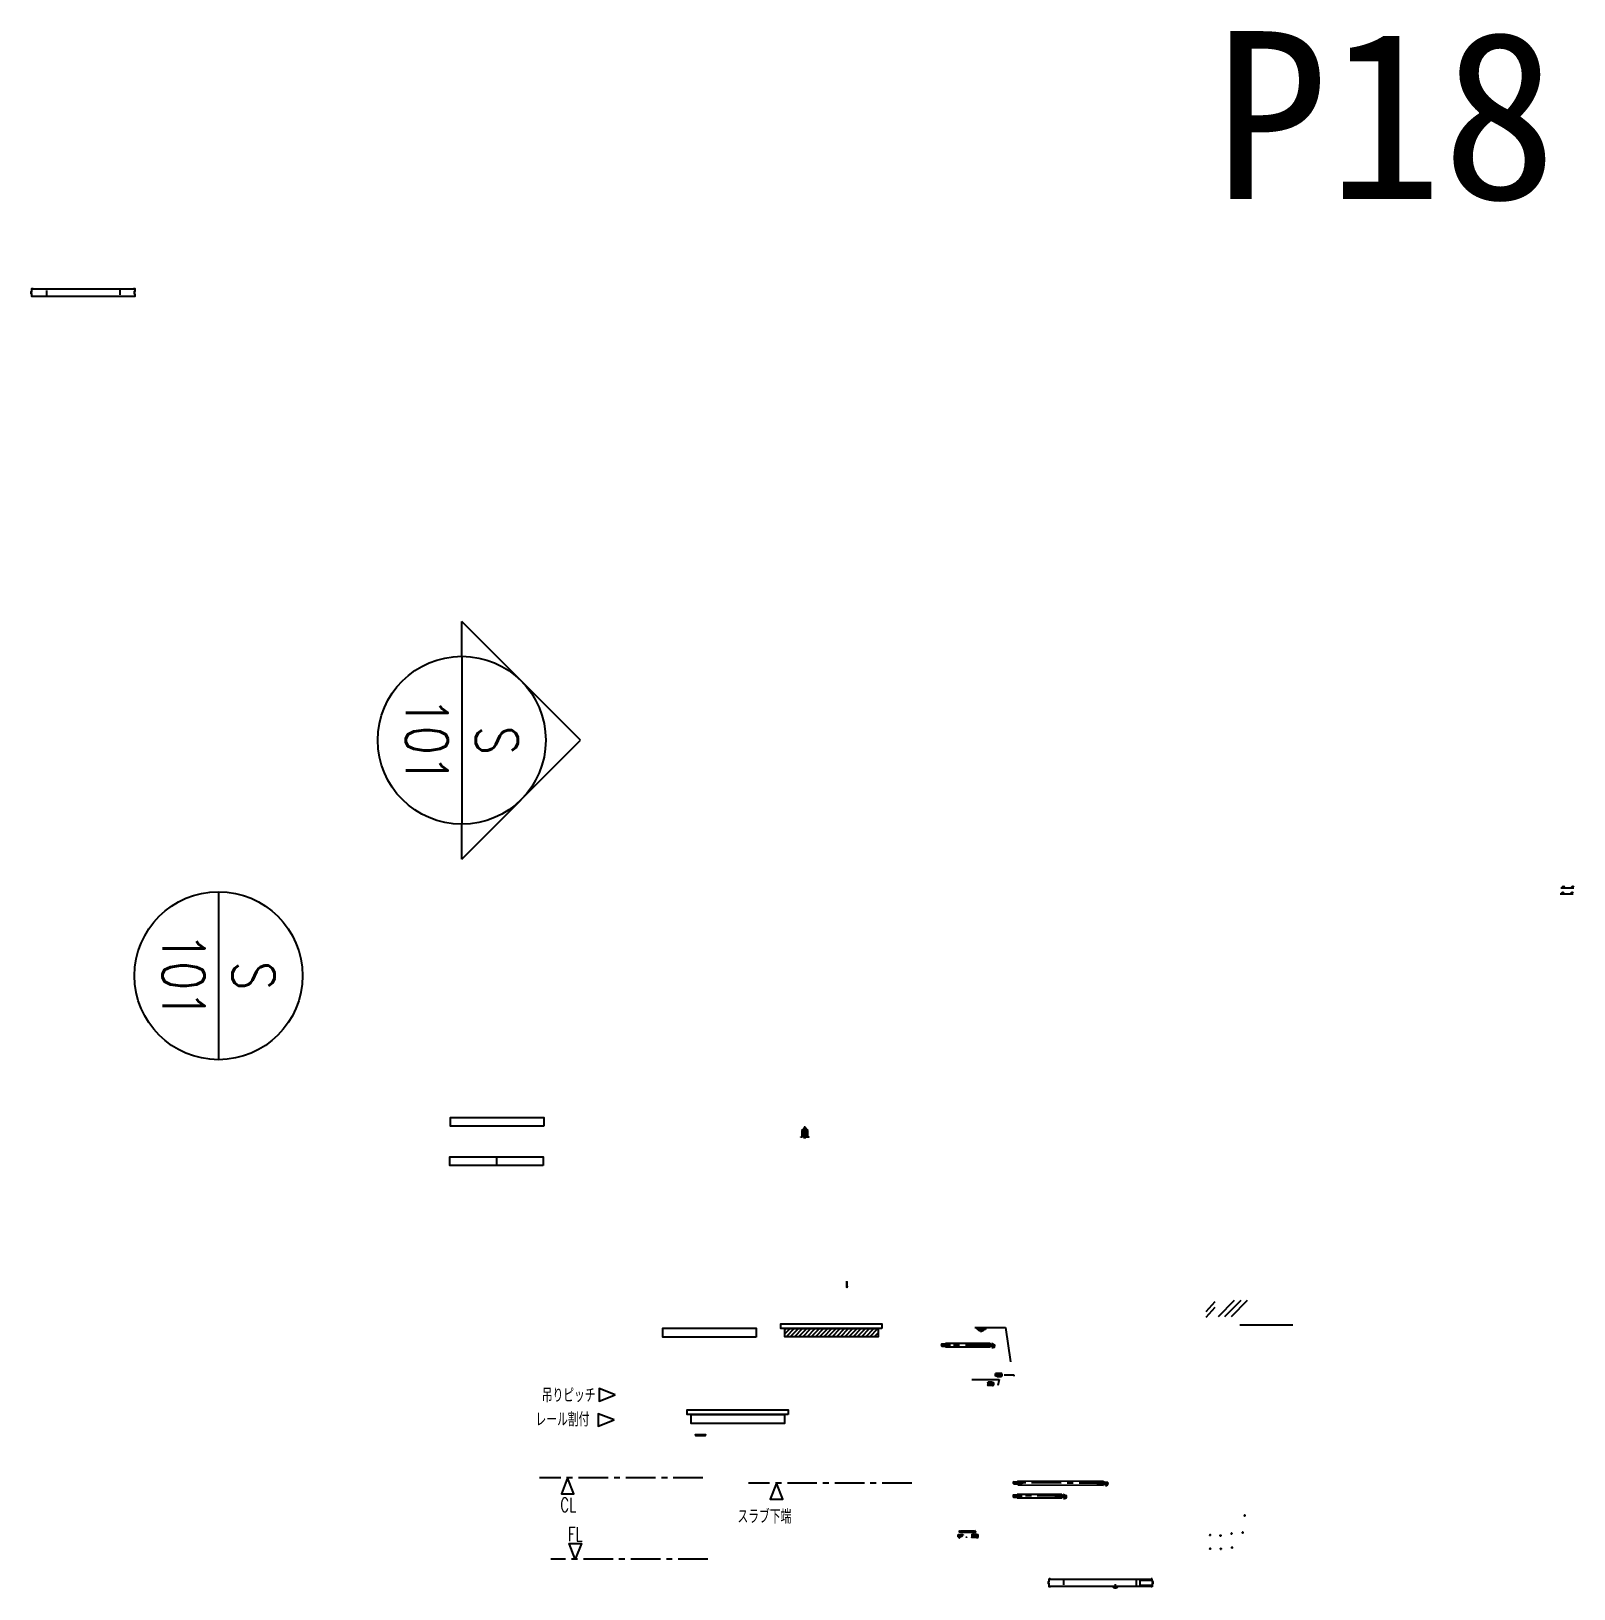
# Model space of a CAD drawing. Header units: millimetres. Extents: x -855187 to 47266, y -116283 to 213088.
# Drawn here: x -328985 to -163627, y -20606 to 146338 of the extents above; entities that cross this region are included whole.
import ezdxf
from ezdxf.enums import TextEntityAlignment as Align

# ---------------------------------------------------------------- set-up
doc = ezdxf.new("R2010")
doc.units = ezdxf.units.MM
doc.header["$LTSCALE"] = 10
doc.header["$PDMODE"] = 35
doc.header["$PDSIZE"] = 5
for name, pattern in [('CENTER', [50.8, 31.75, -6.35, 6.35, -6.35]), ('DASHED2', [9.525, 6.35, -3.175]), ('HIDDEN', [9.525, 6.35, -3.175])]:
    doc.linetypes.add(name, pattern=pattern)
doc.layers.add('3APﾎﾞﾙﾄ', color=150, linetype='Continuous', lineweight=25)
for name, color, linetype in [('_P16_文字', 3, 'Continuous'), ('_P16_製品', 4, 'Continuous'), ('_P16_製品寸法', 9, 'Continuous'), ('_ハッチング', 5, 'Continuous'), ('_吊下地', 40, 'Continuous'), ('_基準', 1, 'CENTER'), ('_製品', 4, 'Continuous'), ('_躯体', 8, 'Continuous'), ('POINT', 1, 'Continuous')]:
    doc.layers.add(name, color=color, linetype=linetype)
doc.styles.add('OKAMURA', font='simplex8.shx', dxfattribs={"width": 0.7, "bigfont": 'BIGFONT.shx'})
doc.styles.add('OKAMURA-G', font='MS Gothic.ttf', dxfattribs={"width": 0.7})

msp = doc.modelspace()

# ---------------------------------------------------------------- texts
at = {"layer": '_P16_文字', "style": 'OKAMURA-G'}
msp.add_text('P18', height=18000, dxfattribs=at).set_placement((-183835, 137191), align=Align.MIDDLE)

# ---------------------------------------------------------------- blocks, each defined once
blk = doc.blocks.new('YASHI HEIMEN')
for p, q in [((424.3, 0), (0, 424.3)), ((0, 300), (0, 424.3)), ((0, 300), (0, -300)), ((0, -424.3), (424.3, 0)), ((0, -424.3), (0, -300))]:
    blk.add_line(p, q)
blk.add_circle((0, 0), 300)
at = {"style": 'OKAMURA', "width": 0.8, "flags": 8}
for tag, p in [('101', (-125, 0)), ('S', (125, 0))]:
    blk.add_attdef(tag, text='', height=150, rotation=270, dxfattribs=at).set_placement(p, align=Align.MIDDLE_CENTER)
blk = doc.blocks.new('*U17')
at = {"layer": '_製品'}
blk.add_lwpolyline([(1000, 0), (0, 0), (0, 95), (1000, 95)], close=True, dxfattribs=at)
blk = doc.blocks.new('RAIL_SUPPORT_FRONT_VIEW')
at = {"layer": '_P16_製品'}
h = blk.add_hatch(dxfattribs=at)
h.set_pattern_fill('ANSI31', color=256, scale=10, style=0)
h.set_pattern_definition([(45, (-61.893, -3395.21), (-22.45064, 22.45064), [])])
h.paths.add_polyline_path([(0, 0), (0, 87), (1000, 87), (1000, 0)])
for points in [[(1041, 87), (-41, 87), (-41, 137), (1041, 137)], [(1000, 87), (1000, 0), (0, 0), (0, 87)]]:
    blk.add_lwpolyline(points, close=True, dxfattribs=at)
blk = doc.blocks.new('*U267')
for p, q in [((103, 172), (-69, 0)), ((172, 172), (0, 0)), ((241, 172), (69, 0))]:
    blk.add_line(p, q)
blk = doc.blocks.new('*U43')
blk.add_line((0, 0), (5682, 0))
blk = doc.blocks.new('LINE_FLOOR')
at = {"layer": '_P16_文字'}
blk.add_lwpolyline([(-1420, 0), (-1487, 170), (-1353, 170)], close=True, dxfattribs=at)
at = {"layer": '_P16_製品寸法', "color": 1, "linetype": 'CENTER'}
blk.add_line((0, 0), (-1684, 0), dxfattribs=at)
at = {"layer": '_P16_文字', "lineweight": 13, "style": 'OKAMURA', "width": 0.7}
blk.add_text('FL', height=150, dxfattribs=at).set_placement((-1420, 270), align=Align.MIDDLE)
blk = doc.blocks.new('LINE_CEILING')
at = {"layer": '_P16_文字'}
blk.add_lwpolyline([(-1450, 0), (-1517, -170), (-1382, -170)], close=True, dxfattribs=at)
at = {"layer": '_基準'}
blk.add_line((0, 0), (-1750, 0), dxfattribs=at)
at = {"layer": '_P16_文字', "lineweight": 13, "style": 'OKAMURA', "width": 0.7}
blk.add_text('CL', height=150, dxfattribs=at).set_placement((-1529, -364))
blk = doc.blocks.new('P_RAIL_LABEL')
at = {"layer": '_P16_文字'}
blk.add_lwpolyline([(0, 0), (-171, 67), (-171, -67)], close=True, dxfattribs=at)
at = {"layer": '_P16_文字', "lineweight": 13, "style": 'OKAMURA', "width": 0.7}
blk.add_text('レール割付', height=150, dxfattribs=at).set_placement((-842, -70))
blk = doc.blocks.new('P_ROD_LABEL')
at = {"layer": '_P16_文字'}
blk.add_lwpolyline([(0, 0), (-170, 67), (-170, -67)], close=True, dxfattribs=at)
at = {"layer": '_P16_文字', "lineweight": 13, "style": 'OKAMURA', "width": 0.7}
blk.add_text('吊りピッチ', height=150, dxfattribs=at).set_placement((-497, 0), align=Align.MIDDLE)
blk = doc.blocks.new('LINE_UP_FLOOR')
at = {"layer": '_P16_文字'}
blk.add_lwpolyline([(-1450, 0), (-1517, -170), (-1382, -170)], close=True, dxfattribs=at)
at = {"layer": '_基準'}
blk.add_line((0, 0), (-1750, 0), dxfattribs=at)
at = {"layer": '_P16_文字', "lineweight": 13, "style": 'OKAMURA', "width": 0.7}
blk.add_text('スラブ下端', height=150, dxfattribs=at).set_placement((-1868, -433))
blk = doc.blocks.new('P_WALL')
at = {"layer": '_躯体'}
for p, q in [((0, 63), (-95, -44)), ((0, 0), (-95, -107))]:
    blk.add_line(p, q, dxfattribs=at)
blk = doc.blocks.new('ビスM5X08横')
for p, q in [((-3.5, 0.5), (-2, 0.5)), ((-3.5, -0.5), (-3.5, 0.5)), ((-0.5, 3.5), (0.5, 3.5)), ((-0.5, 2), (-0.5, 3.5)), ((0.5, 3.5), (0.5, 2)), ((2, 0.5), (3.5, 0.5)), ((3.5, 0.5), (3.5, -0.5)), ((-2, -0.5), (-3.5, -0.5)), ((-0.5, -3.5), (-0.5, -2)), ((0.5, -3.5), (-0.5, -3.5)), ((0.5, -2), (0.5, -3.5)), ((3.5, -0.5), (2, -0.5))]:
    blk.add_line(p, q)
blk.add_circle((0, 0), 4.5)
for centre, start, end in [((-2, 2), 270, 0), ((2, 2), 180, 270), ((-2, -2), 0, 90), ((2, -2), 90, 180)]:
    blk.add_arc(centre, 1.5, start, end)
at = {"layer": 'POINT', "color": 1}
blk.add_point((0, 0), dxfattribs=at)
blk = doc.blocks.new('Fブレース2')
at = {"layer": '_製品', "color": 0, "linetype": 'ByBlock'}
for p, q in [((-20, 5.5), (-20, -5.5)), ((-15, 12.5), (-15, 10.5)), ((-15, 12.5), (70, 12.5)), ((-15, 10.5), (72, 10.5)), ((23, -3.75), (23, 3.75)), ((70, 12.5), (70, 10.5)), ((70, -10.5), (70, 10.5)), ((72, -10.5), (72, 10.5)), ((-15, -10.5), (72, -10.5)), ((-15, -10.5), (-15, -12.5)), ((-15, -12.5), (70, -12.5)), ((70, -12.5), (70, -10.5))]:
    blk.add_line(p, q, dxfattribs=at)
at = {"layer": '_製品', "color": 0, "linetype": 'ByBlock', "ltscale": 0.5}
for p, q in [((70, 5), (72, 5)), ((70, -5), (72, -5))]:
    blk.add_line(p, q, dxfattribs=at)
at = {"layer": '_製品', "color": 6, "linetype": 'HIDDEN'}
for centre, radius in [((0, 0), 8.5), ((0, 0), 6), ((35, 0), 2.5), ((55, 0), 2.5)]:
    blk.add_circle(centre, radius, dxfattribs=at)
at = {"layer": '_製品', "color": 0, "linetype": 'ByBlock'}
for centre, radius, start, end in [((-15, 5.5), 5, 90, 180), ((23.84, 0), 3.84, 102.680383, 257.319617), ((-15, -5.5), 5, 180, 270)]:
    blk.add_arc(centre, radius, start, end, dxfattribs=at)
blk.add_point((0, 0), dxfattribs=at)
blk = doc.blocks.new('*U234')
for p, q in [((25, 20), (503, 20)), ((25, 20), (25, -20)), ((25, -20), (503, -20))]:
    blk.add_line(p, q)
at = {"color": 0, "linetype": 'ByBlock'}
for p, q in [((438, -9), (438, 9)), ((438, 9), (508, 9)), ((438, 6), (508, 6)), ((443, 6), (443, 9)), ((522, 6), (483, 6)), ((483, 6), (483, -6)), ((503, 6), (503, 9)), ((503, -9), (503, 9)), ((508, 6), (508, 9)), ((438, -6), (508, -6)), ((438, -9), (508, -9)), ((443, -9), (443, -6)), ((522, -6), (483, -6)), ((503, -9), (503, -6)), ((508, -9), (508, -6)), ((531, -24), (537, -24)), ((537, -22), (537, -24))]:
    blk.add_line(p, q, dxfattribs=at)
at = {"color": 0}
blk.add_line((503, -20), (503, 20), dxfattribs=at)
at = {"color": 0, "linetype": 'ByBlock', "lineweight": 40}
for p, q in [((522, 12), (522, -24)), ((522, 12), (525, 12)), ((525, 12), (547, -2)), ((522, -22), (537, -22)), ((522, -24), (531, -24)), ((547, -2), (547, -12))]:
    blk.add_line(p, q, dxfattribs=at)
at = {"color": 6, "linetype": 'HIDDEN'}
for p, q in [((522, 6), (548, 6)), ((548, 6), (548, -6)), ((548, -6), (522, -6))]:
    blk.add_line(p, q, dxfattribs=at)
at = {"color": 0, "linetype": 'ByBlock'}
for centre in [(448, 0), (468, 0)]:
    blk.add_circle(centre, 3.5, dxfattribs=at)
at = {"color": 6, "linetype": 'HIDDEN'}
blk.add_circle((537, -12), 4, dxfattribs=at)
at = {"color": 0, "linetype": 'ByBlock'}
for centre, radius, start, end in [((445, 1), 1.74, 299.9987, 30.0013), ((448, 0), 2.05, 120, 128.062), ((448, 3), 1.74, 209.9987, 300.0013), ((448, 0), 2.05, 111.938, 120), ((448, 0), 2.05, 21.938, 30), ((448, 0), 2.05, 30, 38.062), ((450, -1), 1.74, 119.9987, 210.0013), ((465, 1), 1.74, 299.9987, 30.0013), ((468, 0), 2.05, 120, 128.062), ((468, 3), 1.74, 209.9987, 300.0013), ((468, 0), 2.05, 111.938, 120), ((468, 0), 2.05, 21.938, 30), ((468, 0), 2.05, 30, 38.062), ((470, -1), 1.74, 119.9987, 210.0013), ((447, -3), 1.74, 29.9987, 120.0013), ((448, 0), 2.05, 210, 218.062), ((448, 0), 2.05, 201.938, 210), ((448, 0), 2.05, 291.938, 300), ((448, 0), 2.05, 300, 308.062), ((467, -3), 1.74, 29.9987, 120.0013), ((468, 0), 2.05, 210, 218.062), ((468, 0), 2.05, 201.938, 210), ((468, 0), 2.05, 291.938, 300), ((468, 0), 2.05, 300, 308.062)]:
    blk.add_arc(centre, radius, start, end, dxfattribs=at)
at = {"color": 0, "linetype": 'ByBlock', "lineweight": 40}
blk.add_arc((537, -12), 10, 270, 0, dxfattribs=at)
at = {"layer": '_基準'}
blk.add_line((557, 0), (0, 0), dxfattribs=at)
blk.add_blockref('Fブレース2', (0, 0))
at = {"rotation": 119.9999999999997}
for p in [(35, 0), (55, 0)]:
    blk.add_blockref('ビスM5X08横', p, dxfattribs=at)
blk = doc.blocks.new('Fブレース1')
at = {"layer": '_基準'}
blk.add_line((0, 30), (0, 0), dxfattribs=at)
at = {"layer": '_製品', "color": 0, "linetype": 'ByBlock'}
for p, q in [((8, 30), (-6, 30)), ((-6, 0), (-6, 30)), ((8, 0), (-6, 0)), ((6, 0), (6, 30)), ((10, 1), (10, 29)), ((12, 32), (55, 32)), ((12, 31), (55, 31)), ((43, 32), (43, 32)), ((54, 25), (54, 5)), ((55, 30), (55, 32)), ((55, -2), (55, 0)), ((60, 25), (60, 5)), ((12, -1), (55, -1)), ((12, -2), (55, -2)), ((43, -2), (43, -2))]:
    blk.add_line(p, q, dxfattribs=at)
for centre in [(16, 22), (16, 8)]:
    blk.add_circle(centre, 1.5, dxfattribs=at)
at = {"layer": '_製品', "color": 6, "linetype": 'HIDDEN'}
for radius in [8.5, 6]:
    blk.add_circle((43, 15), radius, dxfattribs=at)
at = {"layer": '_製品', "color": 0, "linetype": 'ByBlock'}
for centre, start, end in [((8, 35), 270, 317.1564), ((8, -5), 42.8436, 90), ((49, 25), 0, 90), ((49, 5), 270, 0), ((55, 25), 0, 90), ((55, 5), 270, 0)]:
    blk.add_arc(centre, 5, start, end, dxfattribs=at)
for centre, major_axis, ratio in [((7, 24), (0, 1.5), 0.904894), ((7, 5), (0, 1.49), 0.909015)]:
    blk.add_ellipse(centre, major_axis=major_axis, ratio=ratio, dxfattribs=at)
for p in [(12, 32), (43, 15), (53, 29), (59, 29), (60, 30), (60, 0), (12, -2)]:
    blk.add_point(p, dxfattribs=at)
blk = doc.blocks.new('P_SCREW_RIGHT')
at = {"xscale": -1}
blk.add_blockref('Fブレース1', (42.85, -15), dxfattribs=at)
blk = doc.blocks.new('可変A')
at = {"layer": '3APﾎﾞﾙﾄ', "color": 0, "linetype": 'ByBlock'}
for p, q in [((-25, -9), (-27, -8)), ((-27, -9), (-27, -8)), ((-26, -10), (-27, -9)), ((-26, -11), (-27, -12)), ((-25, -12), (-27, -13)), ((-27, -13), (-27, -12)), ((-24, -9), (-23, -8)), ((-24, -12), (-23, -13)), ((-22, -9), (-23, -8)), ((-23, -10), (-22, -9)), ((-23, -11), (-22, -12)), ((-23, -13), (-22, -12))]:
    blk.add_line(p, q, dxfattribs=at)
blk.add_lwpolyline([(-20, -5), (-27, -3), (-32, -9), (-30, -16), (-23, -18), (-18, -12)], close=True, dxfattribs=at)
for radius in [6.32, 5.82]:
    blk.add_circle((-25, -11), radius, dxfattribs=at)
for centre, start, end in [((-27, -11), 315, 45), ((-25, -8), 225, 315), ((-25, -13), 45, 135), ((-22, -11), 135, 225)]:
    blk.add_arc(centre, 1, start, end, dxfattribs=at)
at = {"layer": '_製品', "color": 1, "linetype": 'CENTER', "lineweight": -2}
blk.add_line((0, 0), (0, -34), dxfattribs=at)
at = {"layer": '_製品', "color": 6, "linetype": 'HIDDEN', "lineweight": -2}
for p, q in [((5, 0), (5, -25)), ((-5, 0), (-5, -36)), ((7, -25), (7, 0))]:
    blk.add_line(p, q, dxfattribs=at)
at = {"layer": '_製品', "color": 0, "linetype": 'ByBlock', "lineweight": -2}
for p, q in [((-45, -8), (-45, -5)), ((-41, -8), (-45, -8)), ((-36, -12), (-41, -8)), ((9, 0), (-40, 0)), ((-10, -32), (-23, -22)), ((-10, -36), (-10, -32)), ((-4, -36), (-10, -36)), ((1, -31), (1, -25)), ((9, -25), (1, -25)), ((9, -25), (9, 0))]:
    blk.add_line(p, q, dxfattribs=at)
at = {"layer": '_製品', "color": 6, "linetype": 'HIDDEN', "lineweight": -2}
blk.add_circle((-25, -11), 4, dxfattribs=at)
at = {"layer": '_製品', "color": 0, "linetype": 'ByBlock', "lineweight": -2}
for centre, radius, start, end in [((-40, -5), 5, 90, 180), ((-24, -10), 12, 190.7539, 273.5732), ((-4, -31), 5, 270, 0)]:
    blk.add_arc(centre, radius, start, end, dxfattribs=at)
blk.add_point((0, 0), dxfattribs=at)
blk = doc.blocks.new('P_SCREW_LEFT')
at = {"xscale": -1}
blk.add_blockref('可変A', (-25, 11), dxfattribs=at)
blk = doc.blocks.new('*U233')
for p, q in [((25, 20), (503, 20)), ((25, 20), (25, -20)), ((25, -20), (503, -20))]:
    blk.add_line(p, q)
at = {"color": 0, "linetype": 'ByBlock'}
for p, q in [((438, -9), (438, 9)), ((438, 9), (508, 9)), ((438, 6), (508, 6)), ((443, 6), (443, 9)), ((522, 6), (483, 6)), ((483, 6), (483, -6)), ((503, 6), (503, 9)), ((503, -9), (503, 9)), ((508, 6), (508, 9)), ((438, -6), (508, -6)), ((438, -9), (508, -9)), ((443, -9), (443, -6)), ((522, -6), (483, -6)), ((503, -9), (503, -6)), ((508, -9), (508, -6)), ((531, -24), (537, -24)), ((537, -22), (537, -24))]:
    blk.add_line(p, q, dxfattribs=at)
at = {"color": 0}
blk.add_line((503, -20), (503, 20), dxfattribs=at)
at = {"color": 0, "linetype": 'ByBlock', "lineweight": 40}
for p, q in [((522, 12), (522, -24)), ((522, 12), (525, 12)), ((525, 12), (547, -2)), ((522, -22), (537, -22)), ((522, -24), (531, -24)), ((547, -2), (547, -12))]:
    blk.add_line(p, q, dxfattribs=at)
at = {"color": 6, "linetype": 'HIDDEN'}
for p, q in [((522, 6), (548, 6)), ((548, 6), (548, -6)), ((548, -6), (522, -6))]:
    blk.add_line(p, q, dxfattribs=at)
at = {"color": 0, "linetype": 'ByBlock'}
for centre in [(448, 0), (468, 0)]:
    blk.add_circle(centre, 3.5, dxfattribs=at)
at = {"color": 6, "linetype": 'HIDDEN'}
blk.add_circle((537, -12), 4, dxfattribs=at)
at = {"color": 0, "linetype": 'ByBlock'}
for centre, radius, start, end in [((445, 1), 1.74, 299.9987, 30.0013), ((448, 0), 2.05, 120, 128.062), ((448, 3), 1.74, 209.9987, 300.0013), ((448, 0), 2.05, 111.938, 120), ((448, 0), 2.05, 21.938, 30), ((448, 0), 2.05, 30, 38.062), ((450, -1), 1.74, 119.9987, 210.0013), ((465, 1), 1.74, 299.9987, 30.0013), ((468, 0), 2.05, 120, 128.062), ((468, 3), 1.74, 209.9987, 300.0013), ((468, 0), 2.05, 111.938, 120), ((468, 0), 2.05, 21.938, 30), ((468, 0), 2.05, 30, 38.062), ((470, -1), 1.74, 119.9987, 210.0013), ((447, -3), 1.74, 29.9987, 120.0013), ((448, 0), 2.05, 210, 218.062), ((448, 0), 2.05, 201.938, 210), ((448, 0), 2.05, 291.938, 300), ((448, 0), 2.05, 300, 308.062), ((467, -3), 1.74, 29.9987, 120.0013), ((468, 0), 2.05, 210, 218.062), ((468, 0), 2.05, 201.938, 210), ((468, 0), 2.05, 291.938, 300), ((468, 0), 2.05, 300, 308.062)]:
    blk.add_arc(centre, radius, start, end, dxfattribs=at)
at = {"color": 0, "linetype": 'ByBlock', "lineweight": 40}
blk.add_arc((537, -12), 10, 270, 0, dxfattribs=at)
at = {"layer": '_基準'}
blk.add_line((557, 0), (0, 0), dxfattribs=at)
blk.add_blockref('Fブレース2', (0, 0))
at = {"rotation": 119.9999999999997}
for p in [(35, 0), (55, 0)]:
    blk.add_blockref('ビスM5X08横', p, dxfattribs=at)
blk = doc.blocks.new('*U40')
at = {"color": 0}
for p, q in [((-991, 2), (-991, 12)), ((-968, -12), (-991, 2)), ((-981, 22), (-981, 24)), ((-975, 24), (-981, 24)), ((-966, 22), (-981, 22)), ((-966, 24), (-975, 24)), ((-966, -12), (-966, 24)), ((-966, 6), (-926, 6)), ((-882, 9), (-951, 9)), ((-951, 6), (-951, 9)), ((-882, 6), (-951, 6)), ((-25, 20), (-946, 20)), ((-946, -20), (-946, 20)), ((-946, 6), (-946, 9)), ((-946, -9), (-946, 9)), ((-926, 6), (-926, -6)), ((-887, 6), (-887, 9)), ((-882, -9), (-882, 9)), ((-25, -20), (-25, 20)), ((-966, -12), (-968, -12)), ((-966, -6), (-926, -6)), ((-951, -9), (-951, -6)), ((-882, -6), (-951, -6)), ((-882, -9), (-951, -9)), ((-946, -9), (-946, -6)), ((-25, -20), (-946, -20)), ((-887, -9), (-887, -6))]:
    blk.add_line(p, q, dxfattribs=at)
at = {"color": 0, "linetype": 'HIDDEN'}
for p, q in [((-991, 6), (-991, -6)), ((-966, 6), (-991, 6)), ((-991, -6), (-966, -6))]:
    blk.add_line(p, q, dxfattribs=at)
at = {"color": 0, "linetype": 'CENTER'}
blk.add_line((-1000, 0), (-791, 0), dxfattribs=at)
at = {"color": 6, "linetype": 'HIDDEN'}
blk.add_circle((-981, 12), 3.96, dxfattribs=at)
at = {"color": 0}
blk.add_circle((-892, 0), 3.47, dxfattribs=at)
for centre, radius, start, end in [((-981, 12), 9.91, 90, 180), ((-892, 0), 2.03, 150, 158.062), ((-892, 0), 2.03, 141.938, 150), ((-895, -1), 1.73, 329.9987, 60.0013), ((-893, 3), 1.73, 239.9987, 330.0013), ((-889, 1), 1.73, 149.9987, 240.0013), ((-891, -3), 1.73, 59.9987, 150.0013), ((-892, 0), 2.03, 240, 248.062), ((-892, 0), 2.03, 231.938, 240), ((-892, 0), 2.03, 321.938, 330), ((-892, 0), 2.03, 330, 338.062)]:
    blk.add_arc(centre, radius, start, end, dxfattribs=at)
at = {"color": 1}
blk.add_point((-981, 12), dxfattribs=at)
at = {"layer": '_基準'}
blk.add_line((-1000, 0), (0, 0), dxfattribs=at)
at = {"color": 0, "extrusion": (0, 0, -1), "xscale": 0.990985532725009, "yscale": 0.990985532725009, "zscale": -0.990985532725009}
blk.add_blockref('Fブレース2', (0, 0), dxfattribs=at)
at = {"color": 0, "extrusion": (0, 0, -1), "xscale": 0.9909855327250091, "yscale": 0.9909855327250091, "zscale": -0.990985532725009, "rotation": 119.9999999999869}
blk.add_blockref('ビスM5X08横', (55, 0), dxfattribs=at)
blk = doc.blocks.new('*U57')
at = {"layer": '_P16_製品'}
for points in [[(1041, 95), (-41, 95), (-41, 145), (1041, 145)], [(1000, 95), (1000, 0), (0, 0), (0, 95)]]:
    blk.add_lwpolyline(points, close=True, dxfattribs=at)
blk = doc.blocks.new('*U41')
at = {"layer": '_吊下地'}
h = blk.add_hatch(dxfattribs=at)
h.set_pattern_fill('ANSI31', color=6, scale=2, angle=-90, style=0)
h.set_pattern_definition([(315, (-248.656, 779.9166), (4.49013, 4.49013), [])])
h.paths.add_polyline_path([(10, -18), (10, 0), (4, 0), (4, -18)])
h.paths.add_polyline_path([(10, 0), (10, 19), (4, 19), (4, 0)])
for p, q in [((-44, 5), (-45, 3)), ((-45, -3), (-45, 3)), ((-45, 3), (-35, 3)), ((-44, -5), (-44, 5)), ((-35, 5), (-44, 5)), ((-35, -9), (-35, 9)), ((-33, 12), (-25, 12)), ((-33, 6), (-25, 6)), ((-25, 12), (-25, -12)), ((-25, -9), (-25, 9)), ((-23, 12), (-15, 12)), ((-23, 6), (-15, 6)), ((0, 30), (-15, 30)), ((-15, 30), (-15, -30)), ((-12, 30), (-12, -30)), ((0, -30), (0, 30)), ((0, 30), (1, 30)), ((0, -30), (0, 30)), ((4, -19), (4, 27)), ((21, 12), (13, 12)), ((13, 12), (13, -12)), ((21, 6), (13, 6)), ((30, 12), (23, 12)), ((23, 12), (23, -12)), ((23, -9), (23, 9)), ((30, 6), (23, 6)), ((32, -9), (32, 9)), ((557, 5), (32, 5)), ((32, 3), (557, 3)), ((557, 7), (557, -7)), ((-45, -3), (-35, -3)), ((-45, -3), (-44, -5)), ((-35, -5), (-44, -5)), ((-33, -6), (-25, -6)), ((-33, -12), (-25, -12)), ((-23, -6), (-15, -6)), ((-23, -12), (-15, -12)), ((-15, -30), (0, -30)), ((60, -30), (0, -30)), ((11, -26), (57, -26)), ((21, -6), (13, -6)), ((21, -12), (13, -12)), ((30, -6), (23, -6)), ((30, -12), (23, -12)), ((32, -3), (557, -3)), ((557, -5), (32, -5)), ((60, -30), (60, -29))]:
    blk.add_line(p, q, dxfattribs=at)
at = {"layer": '_吊下地', "color": 6}
for p, q in [((-12, 30), (0, 18)), ((-12, 18), (0, 6)), ((-12, 5), (0, -8)), ((-3, 30), (0, 27)), ((0, 6), (0, -6)), ((4, -6), (4, 6)), ((-12, -9), (0, -21)), ((-12, -22), (-5, -30))]:
    blk.add_line(p, q, dxfattribs=at)
at = {"layer": '_吊下地', "linetype": 'HIDDEN'}
for p, q in [((557, 7), (558, 7)), ((558, 7), (558, -7)), ((561, 6), (561, -6)), ((561, 6), (583, 6)), ((583, 6), (595, 8)), ((583, 0), (597, 3)), ((583, 0), (583, 0)), ((595, 8), (596, 3)), ((595, 8), (596, 7)), ((596, 7), (597, 3)), ((557, -7), (558, -7)), ((561, -6), (583, -6)), ((583, 0), (597, -3)), ((583, -6), (595, -8)), ((596, -3), (595, -8)), ((596, -7), (595, -8)), ((597, -3), (596, -7))]:
    blk.add_line(p, q, dxfattribs=at)
at = {"layer": '_吊下地', "color": 6}
for points in [[(4, 6), (4, 7), (0, 7), (0, 6)], [(4, -7), (4, -6), (0, -6), (0, -7)]]:
    blk.add_lwpolyline(points, close=True, dxfattribs=at)
at = {"layer": '_吊下地'}
for points in [[(4, 19), (4, -18), (10, -18), (10, 19)], [(10, 19), (10, -18), (13, -18), (13, 19)]]:
    blk.add_lwpolyline(points, close=True, dxfattribs=at)
for centre, radius, start, end in [((-31, 9), 3.4, 120.17308, 240.18278), ((-24, 0), 11, 147.79349, 212.20649), ((-22, 9), 3.4, 120.17308, 240.18278), ((-14, 0), 11, 147.79349, 212.20649), ((1, 27), 3.5, 0, 90), ((19, 9), 3.4, 299.81722, 59.82692), ((12, 0), 11, 327.79351, 32.20651), ((29, 9), 3.4, 299.81722, 59.82692), ((21, 0), 11, 327.79351, 32.20651), ((-31, -9), 3.4, 119.99517, 240.00487), ((-22, -9), 3.4, 119.99517, 240.00487), ((11, -19), 6.5, 180, 270), ((19, -9), 3.4, 299.99513, 60.00483), ((29, -9), 3.4, 299.99513, 60.00483), ((57, -29), 3.5, 0, 90)]:
    blk.add_arc(centre, radius, start, end, dxfattribs=at)
at = {"layer": '_吊下地', "linetype": 'HIDDEN'}
for centre, start, end in [((561, 12), 235.26993, 267.86017), ((561, -12), 92.13983, 124.73007)]:
    blk.add_arc(centre, 5.64, start, end, dxfattribs=at)
at = {"layer": '_基準'}
blk.add_line((-59, 0), (607, 0), dxfattribs=at)
at = {"layer": 'POINT', "color": 1}
blk.add_point((0, -30), dxfattribs=at)
blk = doc.blocks.new('RAIL_T_FRONT_VIEW')
at = {"layer": '_製品'}
blk.add_line((0, 95), (0, 0), dxfattribs=at)
blk.add_lwpolyline([(500, 0), (-500, 0), (-500, 95), (500, 95)], close=True, dxfattribs=at)
blk = doc.blocks.new('PARTITION_RAIL_FRONT_VIEW')
at = {"layer": '_製品'}
blk.add_lwpolyline([(1000, 0), (0, 0), (0, 95), (1000, 95)], close=True, dxfattribs=at)
blk = doc.blocks.new('PARTION_RAIL_TYPE_SIDE_VIEW')
at = {"color": 0, "linetype": 'ByBlock'}
for p, q in [((-10, 13), (-10, 6)), ((10, 6), (-10, 6)), ((7, 14), (-7, 14)), ((-5, 18), (-4, 19)), ((-5, 18), (-5, 16)), ((-5, 18), (-5, -1)), ((-5, 18), (5, 18)), ((-5, 13), (-5, 6)), ((3, 19), (-4, 19)), ((-4, -1), (-4, 18)), ((-4, 16), (-4, 18)), ((3, 19), (5, 18)), ((4, 18), (4, 16)), ((4, 18), (4, -1)), ((5, 18), (5, 16)), ((5, 18), (5, -1)), ((5, 13), (5, 6)), ((10, 13), (10, 6)), ((-13, -45), (-13, -54)), ((-12, -26), (-12, -22)), ((-5, -1), (-7, -2)), ((-7, -3), (-7, -2)), ((-5, -1), (5, -1)), ((-2, -1), (0, -2)), ((2, -1), (0, -2)), ((0, -3), (0, -2)), ((5, -1), (7, -2)), ((7, -3), (7, -2)), ((12, -26), (12, -22)), ((13, -45), (13, -54))]:
    blk.add_line(p, q, dxfattribs=at)
at = {"color": 1, "linetype": 'ByBlock', "lineweight": 15}
blk.add_line((0, -82), (0, 30), dxfattribs=at)
at = {"color": 0, "linetype": 'ByBlock', "lineweight": 15}
for p, q in [((-43, -87), (-43, -87)), ((-30, -22), (-30, -47)), ((-30, -51), (-30, -73)), ((-30, -78), (-16, -78)), ((-30, -84), (-30, -78)), ((-16, -84), (-30, -84)), ((-15, -48), (-29, -48)), ((-15, -50), (-29, -50)), ((-29, -74), (-14, -74)), ((-19, -18), (-28, -20)), ((-19, -18), (19, -18)), ((-16, -78), (-16, -84)), ((-14, -48), (-14, -50)), ((-13, -77), (-13, -75)), ((-12, -81), (-13, -82)), ((-13, -82), (-13, -83)), ((-13, -83), (-12, -84)), ((-11, -21), (-12, -22)), ((0, -22), (-12, -22)), ((-11, -77), (-12, -77)), ((-10, -81), (-12, -81)), ((-12, -84), (-10, -84)), ((0, -21), (-11, -21)), ((-10, -78), (-10, -81)), ((-10, -87), (-10, -84)), ((-8, -74), (-8, -79)), ((-8, -79), (0, -79)), ((-8, -79), (-8, -79)), ((8, -79), (-8, -79)), ((-6, -101), (-6, -79)), ((10, -21), (0, -21)), ((12, -22), (0, -22)), ((8, -79), (0, -79)), ((6, -101), (6, -79)), ((8, -74), (8, -79)), ((8, -79), (8, -79)), ((10, -21), (12, -22)), ((10, -77), (16, -77)), ((10, -78), (10, -81)), ((10, -81), (12, -81)), ((10, -84), (10, -87)), ((12, -84), (10, -84)), ((12, -81), (13, -82)), ((13, -83), (12, -84)), ((13, -82), (13, -83)), ((14, -49), (14, -50)), ((15, -50), (28, -50)), ((16, -84), (16, -78)), ((28, -84), (16, -84)), ((17, -46), (28, -45)), ((19, -18), (28, -20)), ((30, -22), (30, -43)), ((30, -53), (30, -82))]:
    blk.add_line(p, q, dxfattribs=at)
at = {"color": 0, "linetype": 'ByBlock', "lineweight": 30}
for p, q in [((-25, -26), (-25, -43)), ((-25, -26), (25, -26)), ((-25, -54), (-25, -72)), ((-25, -54), (25, -54)), ((-23, -45), (23, -45)), ((-23, -74), (23, -74)), ((25, -43), (25, -26)), ((25, -72), (25, -54))]:
    blk.add_line(p, q, dxfattribs=at)
at = {"color": 0, "linetype": 'ByBlock', "lineweight": 15}
for points in [[(-33, -84), (-33, -16, -0.414214), (-32, -15), (-31, -15, 0.414999), (-30, -14), (-30, 0, -0.414214), (-29, 0), (-20, 0), (-20, -3), (-26, -3, 0.414214), (-26, -4), (-26, -14, 0.414214), (-25, -15), (0, -15), (0, -15), (0, -15), (25, -15, 0.414214), (26, -14), (26, -4, 0.414214), (26, -3), (20, -3), (20, 0), (29, 0, -0.414214), (30, 0), (30, -14, 0.414999), (31, -15), (32, -15, -0.414214), (33, -16), (33, -84)], [(-11, -87), (-11, -87, -0.226384), (-12, -87), (-12, -87, 0.477226), (-12, -87), (-12, -87, -0.477226), (-13, -87), (-13, -87, 0.477226), (-13, -87), (-13, -87, -0.477226), (-14, -87), (-14, -87, 0.477226), (-14, -87), (-14, -87, -0.477226), (-15, -87), (-15, -87, 0.477226), (-15, -87), (-15, -87, -0.477226), (-16, -87), (-16, -87, 0.477226), (-16, -87), (-16, -87, -0.477226), (-17, -87), (-17, -87, 0.477226), (-17, -87), (-17, -87, -0.477226), (-18, -87), (-18, -87, 0.477226), (-18, -87), (-18, -87, -0.477226), (-19, -87), (-19, -87, 0.477226), (-19, -87), (-19, -87, -0.477226), (-20, -87), (-20, -87, 0.477226), (-20, -87), (-20, -87, -0.477226), (-21, -87), (-21, -87, 0.477226), (-21, -87), (-21, -87, -0.477226), (-22, -87), (-22, -87, 0.477226), (-22, -87), (-22, -87, -0.477226), (-23, -87), (-23, -87, 0.477226), (-23, -87), (-23, -87, -0.477226), (-24, -87), (-24, -87, 0.477226), (-24, -87), (-24, -87, -0.477226), (-25, -87), (-25, -87, 0.477226), (-25, -87), (-25, -87, -0.477226), (-26, -87), (-26, -87, 0.477226), (-26, -87), (-26, -87, -0.477226), (-27, -87), (-27, -87, 0.477226), (-27, -87), (-27, -87, -0.477226), (-28, -87), (-28, -87, 0.477226), (-28, -87), (-28, -87, -0.477226), (-29, -87), (-29, -87, 0.477226), (-29, -87), (-29, -87, -0.477226), (-30, -87), (-30, -87, 0.477226), (-30, -87), (-30, -87, -0.477226), (-31, -87), (-31, -87, 0.477226), (-31, -87), (-31, -87, -0.477226), (-32, -87), (-32, -87, 0.477226), (-32, -87), (-32, -87, -0.477226), (-33, -87), (-33, -87, 0.477226), (-33, -87), (-33, -87, -0.477226), (-34, -87), (-34, -87, 0.477226), (-34, -87), (-34, -87, -0.477226), (-35, -87), (-35, -87, 0.477226), (-35, -87), (-35, -87, -0.477226), (-36, -87), (-36, -87, 0.477226), (-36, -87), (-36, -87, -0.477226), (-37, -87), (-37, -87, 0.477226), (-37, -87), (-37, -87, -0.477226), (-38, -87), (-38, -87, 0.477226), (-38, -87), (-38, -87, -0.477226), (-39, -87), (-39, -87, 0.477226), (-39, -87), (-39, -87, -0.477226), (-40, -87), (-40, -87, 0.477226), (-40, -87), (-40, -87, -0.477226), (-41, -87), (-41, -87, 0.477226), (-41, -87), (-41, -87, -0.477226), (-42, -87), (-42, -87, 0.477226), (-42, -87), (-42, -87, -0.477226), (-43, -87), (-43, -87, 0.477226), (-43, -87), (-43, -87, -0.226384), (-43, -87), (-45, -87, -0.414214), (-45, -87), (-45, -82, -0.414214), (-45, -82), (-43, -82, -0.414214), (-42, -82), (-42, -85), (-34, -85, 0.414214), (-33, -84)], [(10, -87), (11, -87, 0.226384), (12, -87), (12, -87, -0.477226), (12, -87), (12, -87, 0.477226), (13, -87), (13, -87, -0.477226), (13, -87), (13, -87, 0.477226), (14, -87), (14, -87, -0.477226), (14, -87), (14, -87, 0.477226), (15, -87), (15, -87, -0.477226), (15, -87), (15, -87, 0.477226), (16, -87), (16, -87, -0.477226), (16, -87), (16, -87, 0.477226), (17, -87), (17, -87, -0.477226), (17, -87), (17, -87, 0.477226), (18, -87), (18, -87, -0.477226), (18, -87), (18, -87, 0.477226), (19, -87), (19, -87, -0.477226), (19, -87), (19, -87, 0.477226), (20, -87), (20, -87, -0.477226), (20, -87), (20, -87, 0.477226), (21, -87), (21, -87, -0.477226), (21, -87), (21, -87, 0.477226), (22, -87), (22, -87, -0.477226), (22, -87), (22, -87, 0.477226), (23, -87), (23, -87, -0.477226), (23, -87), (23, -87, 0.477226), (24, -87), (24, -87, -0.477226), (24, -87), (24, -87, 0.477226), (25, -87), (25, -87, -0.477226), (25, -87), (25, -87, 0.477226), (26, -87), (26, -87, -0.477226), (26, -87), (26, -87, 0.477226), (27, -87), (27, -87, -0.477226), (27, -87), (27, -87, 0.477226), (28, -87), (28, -87, -0.477226), (28, -87), (28, -87, 0.477226), (29, -87), (29, -87, -0.477226), (29, -87), (29, -87, 0.477226), (30, -87), (30, -87, -0.477226), (30, -87), (30, -87, 0.477226), (31, -87), (31, -87, -0.477226), (31, -87), (31, -87, 0.477226), (32, -87), (32, -87, -0.477226), (32, -87), (32, -87, 0.477226), (33, -87), (33, -87, -0.477226), (33, -87), (33, -87, 0.477226), (34, -87), (34, -87, -0.477226), (34, -87), (34, -87, 0.477226), (35, -87), (35, -87, -0.477226), (35, -87), (35, -87, 0.477226), (36, -87), (36, -87, -0.477226), (36, -87), (36, -87, 0.477226), (37, -87), (37, -87, -0.477226), (37, -87), (37, -87, 0.477226), (38, -87), (38, -87, -0.477226), (38, -87), (38, -87, 0.477226), (39, -87), (39, -87, -0.477226), (39, -87), (39, -87, 0.477226), (40, -87), (40, -87, -0.477226), (40, -87), (40, -87, 0.477226), (41, -87), (41, -87, -0.477226), (41, -87), (41, -87, 0.477226), (42, -87), (42, -87, -0.477226), (42, -87), (42, -87, 0.477226), (43, -87), (43, -87, -0.477226), (43, -87), (43, -87, 0.226384), (43, -87), (45, -87, 0.414214), (45, -87), (45, -82, 0.414214), (45, -82), (43, -82, 0.414214), (42, -82), (42, -85), (34, -85, -0.414214), (33, -84)]]:
    blk.add_lwpolyline(points, format="xyb", dxfattribs=at)
at = {"color": 0, "linetype": 'ByBlock'}
blk.add_lwpolyline([(-24, -9), (-24, -3), (24, -3), (24, -9)], close=True, dxfattribs=at)
for centre, radius, start, end in [((-7, 11), 2.83, 29.8172, 149.8269), ((0, 5), 9.21, 57.7935, 122.2065), ((7, 11), 2.83, 29.9951, 150.0048), ((0, 1), 14.6, 221.1121, 318.8879)]:
    blk.add_arc(centre, radius, start, end, dxfattribs=at)
at = {"color": 0, "linetype": 'ByBlock', "lineweight": 15}
for centre, radius, start, end in [((-43, -87), 0.2, 38.9767, 141.0233), ((-28, -22), 2, 98.8, 180), ((-29, -47), 0.5, 180, 270), ((-29, -51), 0.5, 90, 180), ((-29, -73), 0.5, 180, 267), ((-15, -48), 0.5, 0, 90), ((-15, -50), 0.5, 270, 0), ((-14, -75), 1, 0, 87), ((-12, -77), 0.5, 180, 270), ((-11, -78), 0.5, 360, 90), ((-10, -81), 0.229, 240, 360), ((-10, -84), 0.229, 0, 120), ((-11, -87), 0.5, 270, 0), ((10, -78), 0.5, 90, 180), ((10, -81), 0.229, 180, 300), ((10, -84), 0.229, 60, 180), ((10, -87), 0.5, 180, 270), ((17, -49), 3, 93, 180), ((15, -50), 0.5, 180, 270), ((16, -78), 0.5, 0, 90), ((28, -22), 2, 0, 81.2), ((28, -43), 2, 273, 0), ((28, -53), 2, 360, 90), ((28, -82), 2, 270, 360)]:
    blk.add_arc(centre, radius, start, end, dxfattribs=at)
at = {"color": 0, "linetype": 'ByBlock', "lineweight": 30}
for centre, start, end in [((-23, -43), 180, 270), ((-23, -72), 180, 270), ((23, -43), 270, 0), ((23, -72), 270, 0)]:
    blk.add_arc(centre, 2, start, end, dxfattribs=at)
at = {"color": 1, "linetype": 'ByBlock', "lineweight": 15}
for p in [(0, 0), (0, -82)]:
    blk.add_point(p, dxfattribs=at)
blk = doc.blocks.new('P_SCREW_MAIN')
for p, q in [((25, 20), (503, 20)), ((25, 20), (25, -20)), ((25, -20), (503, -20))]:
    blk.add_line(p, q)
at = {"color": 0, "linetype": 'ByBlock'}
for p, q in [((438, -9), (438, 9)), ((438, 9), (508, 9)), ((438, 6), (508, 6)), ((443, 6), (443, 9)), ((522, 6), (483, 6)), ((483, 6), (483, -6)), ((503, 6), (503, 9)), ((503, -9), (503, 9)), ((508, 6), (508, 9)), ((438, -6), (508, -6)), ((438, -9), (508, -9)), ((443, -9), (443, -6)), ((522, -6), (483, -6)), ((503, -9), (503, -6)), ((508, -9), (508, -6)), ((531, -24), (537, -24)), ((537, -22), (537, -24))]:
    blk.add_line(p, q, dxfattribs=at)
at = {"color": 0}
blk.add_line((503, -20), (503, 20), dxfattribs=at)
at = {"color": 0, "linetype": 'ByBlock', "lineweight": 40}
for p, q in [((522, 12), (522, -24)), ((522, 12), (525, 12)), ((525, 12), (547, -2)), ((522, -22), (537, -22)), ((522, -24), (531, -24)), ((547, -2), (547, -12))]:
    blk.add_line(p, q, dxfattribs=at)
at = {"color": 6, "linetype": 'HIDDEN'}
for p, q in [((522, 6), (548, 6)), ((548, 6), (548, -6)), ((548, -6), (522, -6))]:
    blk.add_line(p, q, dxfattribs=at)
at = {"color": 0, "linetype": 'ByBlock'}
for centre in [(448, 0), (468, 0)]:
    blk.add_circle(centre, 3.5, dxfattribs=at)
at = {"color": 6, "linetype": 'HIDDEN'}
blk.add_circle((537, -12), 4, dxfattribs=at)
at = {"color": 0, "linetype": 'ByBlock'}
for centre, radius, start, end in [((445, 1), 1.74, 299.9987, 30.0013), ((448, 0), 2.05, 120, 128.062), ((448, 3), 1.74, 209.9987, 300.0013), ((448, 0), 2.05, 111.938, 120), ((448, 0), 2.05, 21.938, 30), ((448, 0), 2.05, 30, 38.062), ((450, -1), 1.74, 119.9987, 210.0013), ((465, 1), 1.74, 299.9987, 30.0013), ((468, 0), 2.05, 120, 128.062), ((468, 3), 1.74, 209.9987, 300.0013), ((468, 0), 2.05, 111.938, 120), ((468, 0), 2.05, 21.938, 30), ((468, 0), 2.05, 30, 38.062), ((470, -1), 1.74, 119.9987, 210.0013), ((447, -3), 1.74, 29.9987, 120.0013), ((448, 0), 2.05, 210, 218.062), ((448, 0), 2.05, 201.938, 210), ((448, 0), 2.05, 291.938, 300), ((448, 0), 2.05, 300, 308.062), ((467, -3), 1.74, 29.9987, 120.0013), ((468, 0), 2.05, 210, 218.062), ((468, 0), 2.05, 201.938, 210), ((468, 0), 2.05, 291.938, 300), ((468, 0), 2.05, 300, 308.062)]:
    blk.add_arc(centre, radius, start, end, dxfattribs=at)
at = {"color": 0, "linetype": 'ByBlock', "lineweight": 40}
blk.add_arc((537, -12), 10, 270, 0, dxfattribs=at)
at = {"layer": '_基準'}
blk.add_line((557, 0), (0, 0), dxfattribs=at)
blk.add_blockref('Fブレース2', (0, 0))
at = {"rotation": 119.9999999999997}
for p in [(35, 0), (55, 0)]:
    blk.add_blockref('ビスM5X08横', p, dxfattribs=at)
blk = doc.blocks.new('*U246')
at = {"color": 0, "linetype": 'HIDDEN'}
for p, q in [((-27, 49), (-33, 48)), ((-32, 49), (-33, 48)), ((-31, 36), (-33, 48)), ((-27, 50), (-32, 49)), ((-18, 12), (-32, 12)), ((-32, 10), (-32, 12)), ((-31, 15), (-31, 36)), ((-19, 15), (-31, 15)), ((-25, 37), (-27, 50)), ((-24, 37), (-25, 37)), ((-24, 37), (-22, 50)), ((-17, 49), (-22, 50)), ((-17, 48), (-22, 49)), ((-19, 36), (-17, 48)), ((-19, 15), (-19, 36)), ((-18, 10), (-18, 12)), ((-17, 48), (-17, 49))]:
    blk.add_line(p, q, dxfattribs=at)
at = {"color": 0}
for p, q in [((-18, 10), (-32, 10)), ((-30, 10), (-30, -114)), ((-28, -114), (-28, 10)), ((-22, -114), (-22, 10)), ((-20, 10), (-20, -114)), ((-20, -114), (-30, -114))]:
    blk.add_line(p, q, dxfattribs=at)
at = {"color": 0, "linetype": 'HIDDEN'}
for centre, start, end in [((-36, 15), 325.26993, 357.86017), ((-13, 15), 182.13983, 214.73007)]:
    blk.add_arc(centre, 5.64, start, end, dxfattribs=at)
at = {"xscale": -1}
blk.add_blockref('可変A', (-25, 10), dxfattribs=at)
blk = doc.blocks.new('*U251')
at = {"color": 1, "linetype": 'ByBlock', "lineweight": 15}
blk.add_line((0, -90), (0, 30), dxfattribs=at)
at = {"color": 0, "linetype": 'ByBlock', "lineweight": 15}
for points in [[(-5, 13, 0.5774067), (-10, 13)], [(5, 13, 0.2886966), (-5, 13)], [(10, 13, 0.5774067), (5, 13)], [(-38, -95), (-38, -95), (-39, -95, -0.4772256), (-39, -95), (-40, -95), (-40, -95, -0.4772256), (-40, -95), (-40, -95), (-41, -95, -0.4772256), (-41, -95), (-42, -95), (-42, -95, -0.4772256), (-42, -95), (-42, -95), (-43, -95, -0.4772256), (-43, -95), (-44, -95), (-44, -95, -0.4772256), (-44, -95), (-44, -95), (-45, -95, -0.4772256), (-45, -95), (-45, -95), (-46, -95, -0.4772256), (-46, -95), (-46, -95), (-47, -95, -0.4772256), (-47, -95), (-48, -95), (-48, -95, -0.4772256), (-48, -95), (-48, -95), (-49, -95, -0.4772256), (-49, -95), (-50, -95), (-50, -95, -0.4772256), (-50, -95), (-50, -95), (-51, -95, -0.4772256), (-51, -95), (-52, -95), (-52, -95, -0.4772256), (-52, -95), (-52, -95), (-53, -95, -0.4772256), (-53, -95), (-54, -95), (-54, -95, -0.226384), (-54, -95), (-55, -95, -0.4142136), (-55, -95), (-55, -90, -0.4142136), (-55, -90), (-53, -90, -0.4142136), (-52, -90), (-52, -93), (-41, -93, 0.4142136), (-40, -92), (-40, -17, -0.4142136), (-39, -16), (-34, -16, 0.4142136), (-32, -15), (-32, 0, -0.4142136), (-32, 0), (-18, 0), (-18, -4), (-25, -4, 0.4142136), (-26, -5), (-26, -15, 0.4142136), (-25, -16), (0, -16), (0, -16), (0, -16), (25, -16, 0.4142136), (26, -15), (26, -5, 0.4142136), (25, -4), (18, -4), (18, 0), (32, 0, -0.4142136), (32, 0), (32, -15, 0.4142136), (34, -16), (39, -16, -0.4142136), (40, -17), (40, -93), (52, -93), (52, -90, -0.4142136), (53, -90), (55, -90, -0.4142136), (55, -90), (55, -95, -0.4142136), (55, -95), (54, -95, -0.226384), (54, -95), (54, -95), (53, -95, -0.4772256), (53, -95), (52, -95), (52, -95, -0.4772256), (52, -95), (52, -95), (51, -95, -0.4772256), (51, -95), (50, -95), (50, -95, -0.4772256), (50, -95), (50, -95), (49, -95, -0.4772256), (49, -95), (48, -95), (48, -95, -0.4772256), (48, -95), (48, -95), (47, -95, -0.4772256), (47, -95), (46, -95), (46, -95, -0.4772256), (46, -95), (46, -95), (45, -95, -0.4772256), (45, -95), (44, -95), (44, -95, -0.4772256), (44, -95), (44, -95), (43, -95, -0.4772256), (43, -95), (42, -95), (42, -95, -0.4772256), (42, -95), (42, -95), (41, -95, -0.4772256), (41, -95), (40, -95), (40, -95, -0.4772256), (40, -95), (40, -95), (39, -95, -0.4772256), (39, -95), (38, -95), (38, -95, -0.4772256), (38, -95)], [(-37, -95), (-38, -95), (-38, -95, -0.4772256), (-38, -95)], [(-36, -95), (-36, -95), (-37, -95, -0.4772256), (-37, -95)], [(-35, -95), (-36, -95), (-36, -95, -0.4772256), (-36, -95)], [(-34, -95), (-34, -95), (-35, -95, -0.4772256), (-35, -95)], [(-10, -89, 0.5773503), (-10, -88), (-10, -85, 0.383864), (-10, -85), (-34, -82), (-34, -67), (-34, -66), (-34, -57, -0.4142136), (-32, -55), (-16, -55, 0.4142136), (-15, -54), (-15, -52, 0.4142136), (-16, -52), (-32, -52, -0.4142136), (-34, -50), (-34, -46), (-34, -45), (-34, -35), (-34, -34), (-34, -24, -0.3699112), (-33, -22), (-22, -20), (22, -20), (33, -22, -0.3699112), (34, -24), (34, -34), (34, -35), (34, -45), (34, -46), (34, -47, -0.383864), (33, -49), (19, -51, 0.383864), (15, -55), (15, -57, 0.4142136), (16, -57), (32, -57, -0.4142136), (34, -59), (34, -66), (34, -67), (34, -78), (36, -80), (36, -91, -0.4142136), (35, -92), (18, -92), (18, -86, 0.4142136), (16, -85), (10, -85, 0.4142136), (10, -86), (10, -88, 0.5773503), (10, -89), (12, -88), (14, -89), (14, -91), (12, -92), (10, -91)], [(-33, -95), (-34, -95), (-34, -95, -0.4772256), (-34, -95)], [(-32, -95), (-32, -95), (-33, -95, -0.4772256), (-33, -95)], [(-32, -32), (-32, -47, 0.4142136), (-30, -49), (0, -49), (30, -49, 0.4142136), (32, -47), (32, -32)], [(-31, -95), (-32, -95), (-32, -95, -0.4772256), (-32, -95)], [(-30, -95), (-30, -95), (-31, -95, -0.4772256), (-31, -95)], [(-29, -95), (-30, -95), (-30, -95, -0.4772256), (-30, -95)], [(-28, -95), (-28, -95), (-29, -95, -0.4772256), (-29, -95)], [(-27, -95), (-28, -95), (-28, -95, -0.4772256), (-28, -95)], [(-26, -95), (-26, -95), (-27, -95, -0.4772256), (-27, -95)], [(-25, -95), (-26, -95), (-26, -95, -0.4772256), (-26, -95)], [(-24, -95), (-24, -95), (-25, -95, -0.4772256), (-25, -95)], [(-23, -95), (-24, -95), (-24, -95, -0.4772256), (-24, -95)], [(-22, -95), (-22, -95), (-23, -95, -0.4772256), (-23, -95)], [(-21, -95), (-22, -95), (-22, -95, -0.4772256), (-22, -95)], [(-20, -95), (-20, -95), (-21, -95, -0.4772256), (-21, -95)], [(-19, -95), (-20, -95), (-20, -95, -0.4772256), (-20, -95)], [(-18, -95), (-18, -95), (-19, -95, -0.4772256), (-19, -95)], [(-17, -95), (-18, -95), (-18, -95, -0.4772256), (-18, -95)], [(-16, -95), (-16, -95), (-17, -95, -0.4772256), (-17, -95)], [(-15, -95), (-16, -95), (-16, -95, -0.4772256), (-16, -95)], [(-14, -95), (-14, -95), (-15, -95, -0.4772256), (-15, -95)], [(-12, -95, 0.226384), (-12, -95), (-10, -95, 0.4142136), (-10, -95), (-10, -92, 0.5773503), (-10, -91), (-12, -92), (-14, -91), (-14, -89), (-12, -88), (-10, -89)], [(-13, -95), (-14, -95), (-14, -95, -0.4772256), (-14, -95)], [(-12, -95), (-12, -95), (-13, -95, -0.4772256), (-13, -95)], [(-11, -10, 0.4545455), (11, -10)], [(-6, -100, -0.1164338), (-6, -100), (-6, -88)], [(-6, -102, 0.1164338), (-6, -101)], [(6, -100, 0.1164338), (6, -100), (6, -88)], [(6, -101, 0.1164338), (6, -102)], [(10, -91, 0.5773503), (10, -92), (10, -95, 0.4142136), (10, -95), (12, -95, 0.226384), (12, -95), (12, -95), (13, -95)], [(13, -95, 0.4772256), (13, -95), (14, -95), (14, -95)], [(14, -95, 0.4772256), (14, -95), (14, -95), (15, -95)], [(15, -95, 0.4772256), (15, -95), (16, -95), (16, -95)], [(16, -95, 0.4772256), (16, -95), (16, -95), (17, -95)], [(17, -95, 0.4772256), (17, -95), (18, -95), (18, -95)], [(18, -95, 0.4772256), (18, -95), (18, -95), (19, -95)], [(19, -95, 0.4772256), (19, -95), (20, -95), (20, -95)], [(20, -95, 0.4772256), (20, -95), (20, -95), (21, -95)], [(21, -95, 0.4772256), (21, -95), (22, -95), (22, -95)], [(22, -95, 0.4772256), (22, -95), (22, -95), (23, -95)], [(23, -95, 0.4772256), (23, -95), (24, -95), (24, -95)], [(24, -95, 0.4772256), (24, -95), (24, -95), (25, -95)], [(25, -95, 0.4772256), (25, -95), (26, -95), (26, -95)], [(26, -95, 0.4772256), (26, -95), (26, -95), (27, -95)], [(27, -95, 0.4772256), (27, -95), (28, -95), (28, -95)], [(28, -95, 0.4772256), (28, -95), (28, -95), (29, -95)], [(29, -95, 0.4772256), (29, -95), (30, -95), (30, -95)], [(30, -95, 0.4772256), (30, -95), (30, -95), (31, -95)], [(31, -95, 0.4772256), (31, -95), (32, -95), (32, -95)], [(32, -95, 0.4772256), (32, -95), (32, -95), (33, -95)], [(33, -95, 0.4772256), (33, -95), (34, -95), (34, -95)], [(34, -95, 0.4772256), (34, -95), (34, -95), (35, -95)], [(35, -95, 0.4772256), (35, -95), (36, -95), (36, -95)], [(36, -95, 0.4772256), (36, -95), (36, -95), (37, -95)], [(37, -95, 0.4772256), (37, -95), (38, -95), (38, -95)]]:
    blk.add_lwpolyline(points, format="xyb", dxfattribs=at)
for points in [[(10, 13), (10, 6), (-10, 6), (-10, 13)], [(7, 14), (-7, 14)], [(4, 14), (4, 20), (-4, 20), (-5, 18), (5, 18), (5, 14)], [(-5, 18), (-5, 14)], [(-5, 13), (-5, 6)], [(-5, 6), (-5, -2), (5, -2), (7, -3), (7, -4)], [(-4, 14), (-4, 20)], [(-4, -2), (-4, 6)], [(4, 20), (5, 18)], [(4, 6), (4, -2)], [(5, 13), (5, 6)], [(5, 6), (5, -2)], [(32, -66), (26, -64), (0, -64), (-26, -64), (-32, -66)], [(14, -49), (14, -62), (-14, -62), (-14, -49)], [(-12, -24), (-10, -22), (10, -22), (12, -24)], [(-12, -30), (-12, -24), (12, -24), (12, -30)], [(12, -64), (12, -62), (0, -62), (-12, -62), (-12, -64)], [(-8, -83), (-8, -87), (8, -87), (8, -88), (0, -88), (-8, -88), (-8, -87)], [(-5, -2), (-7, -3), (-7, -4)], [(-6, -100), (6, -100)], [(-6, -100), (-6, -101)], [(-6, -109), (-6, -101)], [(-6, -101), (6, -101)], [(-2, -2), (0, -3), (2, -2)], [(0, -4), (0, -3)], [(6, -100), (6, -101)], [(6, -109), (6, -101)], [(8, -83), (8, -87)]]:
    blk.add_lwpolyline(points, dxfattribs=at)
for points in [[(-18, -87), (-18, -92), (-34, -92), (-34, -87)], [(0, -32), (-32, -32), (-26, -30), (0, -30), (26, -30), (32, -32)], [(-24, -10), (-24, -4), (24, -4), (24, -10)]]:
    blk.add_lwpolyline(points, close=True, dxfattribs=at)
blk.add_lwpolyline([(0, -83), (-30, -83, -0.4142136), (-32, -81), (-32, -66), (0, -66), (32, -66), (32, -81, -0.4142136), (30, -83)], format="xyb", close=True, dxfattribs=at)
at = {"color": 1, "linetype": 'ByBlock', "lineweight": 15}
for p in [(0, 0), (0, -90)]:
    blk.add_point(p, dxfattribs=at)
blk = doc.blocks.new('*U252')
at = {"color": 0, "linetype": 'ByBlock'}
for p, q in [((-10, 13), (-10, 6)), ((10, 6), (-10, 6)), ((7, 14), (-7, 14)), ((-5, 18), (-4, 19)), ((-5, 18), (-5, 16)), ((-5, 18), (-5, -1)), ((-5, 18), (5, 18)), ((-5, 13), (-5, 6)), ((3, 19), (-4, 19)), ((-4, -1), (-4, 18)), ((-4, 16), (-4, 18)), ((3, 19), (5, 18)), ((4, 18), (4, 16)), ((4, 18), (4, -1)), ((5, 18), (5, 16)), ((5, 18), (5, -1)), ((5, 13), (5, 6)), ((10, 13), (10, 6)), ((-13, -45), (-13, -54)), ((-12, -26), (-12, -22)), ((-5, -1), (-7, -2)), ((-7, -3), (-7, -2)), ((-5, -1), (5, -1)), ((-2, -1), (0, -2)), ((2, -1), (0, -2)), ((0, -3), (0, -2)), ((5, -1), (7, -2)), ((7, -3), (7, -2)), ((12, -26), (12, -22)), ((13, -45), (13, -54))]:
    blk.add_line(p, q, dxfattribs=at)
at = {"color": 1, "linetype": 'ByBlock', "lineweight": 15}
blk.add_line((0, -82), (0, 30), dxfattribs=at)
at = {"color": 0, "linetype": 'ByBlock', "lineweight": 15}
for p, q in [((-43, -87), (-43, -87)), ((-30, -22), (-30, -47)), ((-30, -51), (-30, -73)), ((-30, -78), (-16, -78)), ((-30, -84), (-30, -78)), ((-16, -84), (-30, -84)), ((-15, -48), (-29, -48)), ((-15, -50), (-29, -50)), ((-29, -74), (-14, -74)), ((-19, -18), (-28, -20)), ((-19, -18), (19, -18)), ((-16, -78), (-16, -84)), ((-14, -48), (-14, -50)), ((-13, -77), (-13, -75)), ((-12, -81), (-13, -82)), ((-13, -82), (-13, -83)), ((-13, -83), (-12, -84)), ((-11, -21), (-12, -22)), ((0, -22), (-12, -22)), ((-11, -77), (-12, -77)), ((-10, -81), (-12, -81)), ((-12, -84), (-10, -84)), ((0, -21), (-11, -21)), ((-10, -78), (-10, -81)), ((-10, -87), (-10, -84)), ((-8, -74), (-8, -79)), ((-8, -79), (0, -79)), ((-8, -79), (-8, -79)), ((8, -79), (-8, -79)), ((-6, -101), (-6, -79)), ((10, -21), (0, -21)), ((12, -22), (0, -22)), ((8, -79), (0, -79)), ((6, -101), (6, -79)), ((8, -74), (8, -79)), ((8, -79), (8, -79)), ((10, -21), (12, -22)), ((10, -77), (16, -77)), ((10, -78), (10, -81)), ((10, -81), (12, -81)), ((10, -84), (10, -87)), ((12, -84), (10, -84)), ((12, -81), (13, -82)), ((13, -83), (12, -84)), ((13, -82), (13, -83)), ((14, -49), (14, -50)), ((15, -50), (28, -50)), ((16, -84), (16, -78)), ((28, -84), (16, -84)), ((17, -46), (28, -45)), ((19, -18), (28, -20)), ((30, -22), (30, -43)), ((30, -53), (30, -82))]:
    blk.add_line(p, q, dxfattribs=at)
at = {"color": 0, "linetype": 'ByBlock', "lineweight": 30}
for p, q in [((-25, -26), (-25, -43)), ((-25, -26), (25, -26)), ((-25, -54), (-25, -72)), ((-25, -54), (25, -54)), ((-23, -45), (23, -45)), ((-23, -74), (23, -74)), ((25, -43), (25, -26)), ((25, -72), (25, -54))]:
    blk.add_line(p, q, dxfattribs=at)
at = {"color": 0, "linetype": 'ByBlock', "lineweight": 15}
for points in [[(-33, -84), (-33, -16, -0.4142136), (-32, -15), (-31, -15, 0.4149988), (-30, -14), (-30, 0, -0.4142136), (-29, 0), (-20, 0), (-20, -3), (-26, -3, 0.4142136), (-26, -4), (-26, -14, 0.4142136), (-25, -15), (0, -15), (0, -15), (0, -15), (25, -15, 0.4142136), (26, -14), (26, -4, 0.4142136), (26, -3), (20, -3), (20, 0), (29, 0, -0.4142136), (30, 0), (30, -14, 0.4149988), (31, -15), (32, -15, -0.4142136), (33, -16), (33, -84)], [(-11, -87), (-11, -87, -0.226384), (-12, -87), (-12, -87, 0.4772256), (-12, -87), (-12, -87, -0.4772256), (-13, -87), (-13, -87, 0.4772256), (-13, -87), (-13, -87, -0.4772256), (-14, -87), (-14, -87, 0.4772256), (-14, -87), (-14, -87, -0.4772256), (-15, -87), (-15, -87, 0.4772256), (-15, -87), (-15, -87, -0.4772256), (-16, -87), (-16, -87, 0.4772256), (-16, -87), (-16, -87, -0.4772256), (-17, -87), (-17, -87, 0.4772256), (-17, -87), (-17, -87, -0.4772256), (-18, -87), (-18, -87, 0.4772256), (-18, -87), (-18, -87, -0.4772256), (-19, -87), (-19, -87, 0.4772256), (-19, -87), (-19, -87, -0.4772256), (-20, -87), (-20, -87, 0.4772256), (-20, -87), (-20, -87, -0.4772256), (-21, -87), (-21, -87, 0.4772256), (-21, -87), (-21, -87, -0.4772256), (-22, -87), (-22, -87, 0.4772256), (-22, -87), (-22, -87, -0.4772256), (-23, -87), (-23, -87, 0.4772256), (-23, -87), (-23, -87, -0.4772256), (-24, -87), (-24, -87, 0.4772256), (-24, -87), (-24, -87, -0.4772256), (-25, -87), (-25, -87, 0.4772256), (-25, -87), (-25, -87, -0.4772256), (-26, -87), (-26, -87, 0.4772256), (-26, -87), (-26, -87, -0.4772256), (-27, -87), (-27, -87, 0.4772256), (-27, -87), (-27, -87, -0.4772256), (-28, -87), (-28, -87, 0.4772256), (-28, -87), (-28, -87, -0.4772256), (-29, -87), (-29, -87, 0.4772256), (-29, -87), (-29, -87, -0.4772256), (-30, -87), (-30, -87, 0.4772256), (-30, -87), (-30, -87, -0.4772256), (-31, -87), (-31, -87, 0.4772256), (-31, -87), (-31, -87, -0.4772256), (-32, -87), (-32, -87, 0.4772256), (-32, -87), (-32, -87, -0.4772256), (-33, -87), (-33, -87, 0.4772256), (-33, -87), (-33, -87, -0.4772256), (-34, -87), (-34, -87, 0.4772256), (-34, -87), (-34, -87, -0.4772256), (-35, -87), (-35, -87, 0.4772256), (-35, -87), (-35, -87, -0.4772256), (-36, -87), (-36, -87, 0.4772256), (-36, -87), (-36, -87, -0.4772256), (-37, -87), (-37, -87, 0.4772256), (-37, -87), (-37, -87, -0.4772256), (-38, -87), (-38, -87, 0.4772256), (-38, -87), (-38, -87, -0.4772256), (-39, -87), (-39, -87, 0.4772256), (-39, -87), (-39, -87, -0.4772256), (-40, -87), (-40, -87, 0.4772256), (-40, -87), (-40, -87, -0.4772256), (-41, -87), (-41, -87, 0.4772256), (-41, -87), (-41, -87, -0.4772256), (-42, -87), (-42, -87, 0.4772256), (-42, -87), (-42, -87, -0.4772256), (-43, -87), (-43, -87, 0.4772256), (-43, -87), (-43, -87, -0.226384), (-43, -87), (-45, -87, -0.4142136), (-45, -87), (-45, -82, -0.4142136), (-45, -82), (-43, -82, -0.4142136), (-42, -82), (-42, -85), (-34, -85, 0.4142136), (-33, -84)], [(10, -87), (11, -87, 0.226384), (12, -87), (12, -87, -0.4772256), (12, -87), (12, -87, 0.4772256), (13, -87), (13, -87, -0.4772256), (13, -87), (13, -87, 0.4772256), (14, -87), (14, -87, -0.4772256), (14, -87), (14, -87, 0.4772256), (15, -87), (15, -87, -0.4772256), (15, -87), (15, -87, 0.4772256), (16, -87), (16, -87, -0.4772256), (16, -87), (16, -87, 0.4772256), (17, -87), (17, -87, -0.4772256), (17, -87), (17, -87, 0.4772256), (18, -87), (18, -87, -0.4772256), (18, -87), (18, -87, 0.4772256), (19, -87), (19, -87, -0.4772256), (19, -87), (19, -87, 0.4772256), (20, -87), (20, -87, -0.4772256), (20, -87), (20, -87, 0.4772256), (21, -87), (21, -87, -0.4772256), (21, -87), (21, -87, 0.4772256), (22, -87), (22, -87, -0.4772256), (22, -87), (22, -87, 0.4772256), (23, -87), (23, -87, -0.4772256), (23, -87), (23, -87, 0.4772256), (24, -87), (24, -87, -0.4772256), (24, -87), (24, -87, 0.4772256), (25, -87), (25, -87, -0.4772256), (25, -87), (25, -87, 0.4772256), (26, -87), (26, -87, -0.4772256), (26, -87), (26, -87, 0.4772256), (27, -87), (27, -87, -0.4772256), (27, -87), (27, -87, 0.4772256), (28, -87), (28, -87, -0.4772256), (28, -87), (28, -87, 0.4772256), (29, -87), (29, -87, -0.4772256), (29, -87), (29, -87, 0.4772256), (30, -87), (30, -87, -0.4772256), (30, -87), (30, -87, 0.4772256), (31, -87), (31, -87, -0.4772256), (31, -87), (31, -87, 0.4772256), (32, -87), (32, -87, -0.4772256), (32, -87), (32, -87, 0.4772256), (33, -87), (33, -87, -0.4772256), (33, -87), (33, -87, 0.4772256), (34, -87), (34, -87, -0.4772256), (34, -87), (34, -87, 0.4772256), (35, -87), (35, -87, -0.4772256), (35, -87), (35, -87, 0.4772256), (36, -87), (36, -87, -0.4772256), (36, -87), (36, -87, 0.4772256), (37, -87), (37, -87, -0.4772256), (37, -87), (37, -87, 0.4772256), (38, -87), (38, -87, -0.4772256), (38, -87), (38, -87, 0.4772256), (39, -87), (39, -87, -0.4772256), (39, -87), (39, -87, 0.4772256), (40, -87), (40, -87, -0.4772256), (40, -87), (40, -87, 0.4772256), (41, -87), (41, -87, -0.4772256), (41, -87), (41, -87, 0.4772256), (42, -87), (42, -87, -0.4772256), (42, -87), (42, -87, 0.4772256), (43, -87), (43, -87, -0.4772256), (43, -87), (43, -87, 0.226384), (43, -87), (45, -87, 0.4142136), (45, -87), (45, -82, 0.4142136), (45, -82), (43, -82, 0.4142136), (42, -82), (42, -85), (34, -85, -0.4142136), (33, -84)]]:
    blk.add_lwpolyline(points, format="xyb", dxfattribs=at)
at = {"color": 0, "linetype": 'ByBlock'}
blk.add_lwpolyline([(-24, -9), (-24, -3), (24, -3), (24, -9)], close=True, dxfattribs=at)
for centre, radius, start, end in [((-7, 11), 2.83, 29.81722, 149.82692), ((0, 5), 9.21, 57.79351, 122.20651), ((7, 11), 2.83, 29.99513, 150.00483), ((0, 1), 14.6, 221.11209, 318.88791)]:
    blk.add_arc(centre, radius, start, end, dxfattribs=at)
at = {"color": 0, "linetype": 'ByBlock', "lineweight": 15}
for centre, radius, start, end in [((-43, -87), 0.2, 38.97666, 141.02334), ((-28, -22), 2, 98.8, 180), ((-29, -47), 0.5, 180, 270), ((-29, -51), 0.5, 90, 180), ((-29, -73), 0.5, 180, 267), ((-15, -48), 0.5, 0, 90), ((-15, -50), 0.5, 270, 0), ((-14, -75), 1, 0, 87), ((-12, -77), 0.5, 180, 270), ((-11, -78), 0.5, 360, 90), ((-10, -81), 0.229, 240, 360), ((-10, -84), 0.229, 0, 120), ((-11, -87), 0.5, 270, 0), ((10, -78), 0.5, 90, 180), ((10, -81), 0.229, 180, 300), ((10, -84), 0.229, 60, 180), ((10, -87), 0.5, 180, 270), ((17, -49), 3, 93, 180), ((15, -50), 0.5, 180, 270), ((16, -78), 0.5, 0, 90), ((28, -22), 2, 0, 81.2), ((28, -43), 2, 273, 0), ((28, -53), 2, 360, 90), ((28, -82), 2, 270, 360)]:
    blk.add_arc(centre, radius, start, end, dxfattribs=at)
at = {"color": 0, "linetype": 'ByBlock', "lineweight": 30}
for centre, start, end in [((-23, -43), 180, 270), ((-23, -72), 180, 270), ((23, -43), 270, 0), ((23, -72), 270, 0)]:
    blk.add_arc(centre, 2, start, end, dxfattribs=at)
at = {"color": 1, "linetype": 'ByBlock', "lineweight": 15}
for p in [(0, 0), (0, -82)]:
    blk.add_point(p, dxfattribs=at)
blk = doc.blocks.new('*U253')
at = {"color": 0, "linetype": 'ByBlock'}
for p, q in [((-10, 13), (-10, 6)), ((10, 6), (-10, 6)), ((7, 14), (-7, 14)), ((-5, 18), (-4, 20)), ((-5, 18), (5, 18)), ((-5, 18), (-5, 14)), ((-5, 13), (-5, 6)), ((-5, 6), (-5, -2)), ((-4, 14), (-4, 20)), ((4, 20), (-4, 20)), ((-4, -2), (-4, 6)), ((4, 20), (5, 18)), ((4, 20), (4, 14)), ((4, 6), (4, -2)), ((5, 18), (5, 14)), ((5, 13), (5, 6)), ((5, 6), (5, -2)), ((10, 13), (10, 6)), ((-5, -2), (-7, -3)), ((-7, -4), (-7, -3)), ((-5, -2), (5, -2)), ((-2, -2), (0, -3)), ((2, -2), (0, -3)), ((0, -4), (0, -3)), ((5, -2), (7, -3)), ((7, -4), (7, -3))]:
    blk.add_line(p, q, dxfattribs=at)
at = {"color": 1, "linetype": 'ByBlock', "lineweight": 15}
blk.add_line((0, -90), (0, 30), dxfattribs=at)
at = {"color": 0, "linetype": 'ByBlock', "lineweight": 15}
for p, q in [((-40, -100), (-41, -100)), ((-40, -100), (-40, -100)), ((-40, -100), (-40, -100)), ((-39, -100), (-40, -100)), ((-38, -100), (-39, -100)), ((-37, -100), (-38, -100)), ((-38, -100), (-38, -100)), ((-38, -100), (-38, -100)), ((-36, -100), (-37, -100)), ((-36, -90), (-18, -90)), ((-36, -96), (-36, -90)), ((-36, -96), (-18, -96)), ((-36, -100), (-36, -100)), ((-35, -100), (-36, -100)), ((-36, -100), (-36, -100)), ((-34, -100), (-35, -100)), ((-34, -100), (-34, -100)), ((-34, -100), (-34, -100)), ((-33, -100), (-34, -100)), ((-32, -100), (-33, -100)), ((-31, -100), (-32, -100)), ((-32, -100), (-32, -100)), ((-32, -100), (-32, -100)), ((-30, -100), (-31, -100)), ((-30, -100), (-30, -100)), ((-29, -100), (-30, -100)), ((-30, -100), (-30, -100)), ((-28, -100), (-29, -100)), ((-28, -100), (-28, -100)), ((-27, -100), (-28, -100)), ((-28, -100), (-28, -100)), ((-26, -100), (-27, -100)), ((-26, -100), (-26, -100)), ((-25, -100), (-26, -100)), ((-26, -100), (-26, -100)), ((-24, -100), (-25, -100)), ((-24, -100), (-24, -100)), ((-23, -100), (-24, -100)), ((-24, -100), (-24, -100)), ((-22, -100), (-23, -100)), ((-22, -100), (-22, -100)), ((-21, -100), (-22, -100)), ((-22, -100), (-22, -100)), ((-20, -100), (-21, -100)), ((-20, -100), (-20, -100)), ((-19, -100), (-20, -100)), ((-20, -100), (-20, -100)), ((-18, -100), (-19, -100)), ((-18, -100), (-18, -100)), ((-17, -100), (-18, -100)), ((-18, -100), (-18, -100)), ((-18, -96), (-18, -90)), ((-16, -100), (-17, -100)), ((-16, -100), (-16, -100)), ((-15, -100), (-16, -100)), ((-16, -100), (-16, -100)), ((-14, -100), (-15, -100)), ((-14, -100), (-14, -100)), ((-13, -100), (-14, -100)), ((-14, -100), (-14, -100)), ((-13, -100), (-13, -100)), ((-13, -64), (0, -64)), ((-13, -64), (-13, -66)), ((-10, -100), (-12, -100)), ((-12, -100), (-13, -100)), ((-10, -100), (-10, -97)), ((-6, -102), (-6, -103)), ((12, -64), (0, -64)), ((6, -102), (6, -103)), ((12, -64), (12, -66)), ((12, -100), (13, -100)), ((12, -100), (12, -100)), ((13, -100), (14, -100)), ((14, -100), (14, -100)), ((14, -100), (15, -100)), ((14, -100), (14, -100)), ((15, -100), (16, -100)), ((16, -100), (17, -100)), ((16, -100), (16, -100)), ((16, -100), (16, -100)), ((17, -100), (18, -100)), ((18, -100), (18, -100)), ((18, -100), (19, -100)), ((18, -100), (18, -100)), ((19, -100), (20, -100)), ((20, -100), (20, -100)), ((20, -100), (21, -100)), ((20, -100), (20, -100)), ((21, -100), (22, -100)), ((22, -100), (22, -100)), ((22, -100), (23, -100)), ((22, -100), (22, -100)), ((23, -100), (24, -100)), ((24, -100), (25, -100)), ((24, -100), (24, -100)), ((24, -100), (24, -100)), ((25, -100), (26, -100)), ((26, -100), (26, -100)), ((26, -100), (27, -100)), ((26, -100), (26, -100)), ((27, -100), (28, -100)), ((28, -100), (29, -100)), ((28, -100), (28, -100)), ((28, -100), (28, -100)), ((29, -100), (30, -100)), ((30, -100), (30, -100)), ((30, -100), (31, -100)), ((30, -100), (30, -100)), ((31, -100), (32, -100)), ((32, -100), (32, -100)), ((32, -100), (33, -100)), ((32, -100), (32, -100)), ((33, -100), (34, -100)), ((34, -100), (34, -100)), ((34, -100), (34, -100)), ((34, -100), (35, -100)), ((35, -100), (36, -100)), ((36, -100), (36, -100)), ((36, -100), (37, -100)), ((36, -100), (36, -100)), ((37, -100), (38, -100)), ((38, -100), (38, -100)), ((38, -100), (39, -100)), ((38, -100), (38, -100)), ((39, -100), (40, -100)), ((40, -100), (40, -100))]:
    blk.add_line(p, q, dxfattribs=at)
for points in [[(-41, -100, -0.226384), (-41, -100), (-42, -100, -0.4142136), (-42, -100), (-42, 0, -0.4142136), (-42, 0), (-18, 0), (-18, -4), (-36, -4, 0.4142136), (-38, -5), (-38, -15, 0.4142136), (-36, -16), (0, -16), (0, -16), (0, -16), (36, -16, 0.4142136), (38, -15), (38, -5, 0.4142136), (36, -4), (18, -4), (18, 0), (42, 0, -0.4142136), (42, 0), (42, -100, -0.4142136), (42, -100), (41, -100, -0.226384), (41, -100), (40, -100), (40, -100)], [(-10, -94, 0.5773503), (-10, -93), (-10, -92, 0.4142136), (-10, -91), (-13, -91, -0.4142136), (-13, -91), (-13, -90, 0.383864), (-17, -86), (-36, -84), (-36, -69), (-37, -68), (-37, -61, -0.4142136), (-35, -59), (-16, -59, 0.4142136), (-15, -59), (-15, -57, 0.4142136), (-16, -56), (-35, -56, -0.4142136), (-37, -54), (-37, -48), (-36, -47), (-36, -37), (-37, -36), (-37, -24, -0.3699112), (-35, -22), (-24, -20), (24, -20), (35, -22, -0.3699112), (37, -24), (37, -36), (36, -37), (36, -47), (37, -48), (37, -49, -0.383864), (35, -51), (19, -53, 0.383864), (15, -57), (15, -59, 0.4142136), (16, -59), (35, -59, -0.4142136), (37, -61), (37, -68), (36, -69), (36, -80), (36, -80), (36, -96), (18, -96), (18, -92, 0.4142136), (16, -91), (10, -91, 0.4142136), (10, -92), (10, -93, 0.5773503), (10, -94)], [(-32, -68), (-32, -83, 0.4142136), (-30, -85), (0, -85), (30, -85, 0.4142136), (32, -83), (32, -68)], [(-6, -102, -0.1164338), (-6, -102), (-6, -90)], [(6, -102, 0.1164338), (6, -102), (6, -90)], [(10, -96, 0.5773503), (10, -97), (10, -100, 0.4142136), (10, -100), (12, -100, 0.226384), (12, -100)]]:
    blk.add_lwpolyline(points, format="xyb", dxfattribs=at)
at = {"color": 0, "linetype": 'ByBlock'}
blk.add_lwpolyline([(-35, -10), (-35, -4), (35, -4), (35, -10)], close=True, dxfattribs=at)
at = {"color": 0, "linetype": 'ByBlock', "lineweight": 15}
for points in [[(32, -34), (26, -32), (0, -32), (-26, -32), (-32, -34)], [(14, -51), (14, -64), (-14, -64), (-14, -51)], [(-10, -96), (-12, -97), (-14, -96), (-14, -94), (-12, -93), (-10, -94)], [(12, -26), (10, -24), (-10, -24), (-12, -26)], [(-12, -32), (-12, -26), (12, -26), (12, -32)], [(-8, -85), (-8, -89), (8, -89), (8, -90), (0, -90), (-8, -90), (-8, -89)], [(-6, -102), (6, -102)], [(-6, -109), (-6, -103)], [(-6, -103), (6, -103)], [(5, -109), (5, -103)], [(8, -85), (8, -89)], [(10, -94), (12, -93), (14, -94), (14, -96), (12, -97), (10, -96)]]:
    blk.add_lwpolyline(points, dxfattribs=at)
blk.add_lwpolyline([(0, -51), (-30, -51, -0.4142136), (-32, -49), (-32, -34), (0, -34), (32, -34), (32, -49, -0.4142136), (30, -51)], format="xyb", close=True, dxfattribs=at)
blk.add_lwpolyline([(0, -68), (-32, -68), (-26, -66), (0, -66), (26, -66), (32, -68)], close=True, dxfattribs=at)
at = {"color": 0, "linetype": 'ByBlock'}
for centre, radius, start, end in [((-7, 11), 2.83, 29.81722, 149.82692), ((0, 5), 9.21, 57.79351, 122.20651), ((7, 11), 2.83, 29.99513, 150.00483), ((0, 0), 14.6, 221.11209, 318.88791)]:
    blk.add_arc(centre, radius, start, end, dxfattribs=at)
at = {"color": 0, "linetype": 'ByBlock', "lineweight": 15}
for centre, radius, start, end in [((-40, -100), 0.2, 218.97666, 321.02334), ((-39, -100), 0.2, 218.97666, 321.02334), ((-38, -100), 0.2, 218.97666, 321.02334), ((-37, -100), 0.2, 218.97666, 321.02334), ((-36, -100), 0.2, 218.97666, 321.02334), ((-35, -100), 0.2, 218.97666, 321.02334), ((-34, -100), 0.2, 218.97666, 321.02334), ((-33, -100), 0.2, 218.97666, 321.02334), ((-32, -100), 0.2, 218.97666, 321.02334), ((-31, -100), 0.2, 218.97666, 321.02334), ((-30, -100), 0.2, 218.97666, 321.02334), ((-29, -100), 0.2, 218.97666, 321.02334), ((-28, -100), 0.2, 218.97666, 321.02334), ((-27, -100), 0.2, 218.97666, 321.02334), ((-26, -100), 0.2, 218.97666, 321.02334), ((-25, -100), 0.2, 218.97666, 321.02334), ((-24, -100), 0.2, 218.97666, 321.02334), ((-23, -100), 0.2, 218.97666, 321.02334), ((-22, -100), 0.2, 218.97666, 321.02334), ((-21, -100), 0.2, 218.97666, 321.02334), ((-20, -100), 0.2, 218.97666, 321.02334), ((-20, -100), 0.2, 218.97666, 270), ((-19, -100), 0.2, 218.97666, 321.02334), ((-18, -100), 0.2, 218.97666, 321.02334), ((-17, -100), 0.2, 218.97666, 321.02334), ((-17, -100), 0.2, 218.97666, 270), ((-16, -100), 0.2, 218.97666, 321.02334), ((-15, -100), 0.2, 218.97666, 321.02334), ((-14, -100), 0.2, 218.97666, 321.02334), ((-13, -100), 0.2, 218.97666, 270), ((-13, -100), 0.2, 218.97666, 321.02334), ((-12, -100), 0.2, 218.97666, 270), ((-10, -97), 0.3, 0, 120), ((-10, -100), 0.5, 270, 0), ((-6, -104), 1, 0, 26.56505), ((6, -104), 1, 153.43495, 180), ((13, -100), 0.2, 270, 321.02334), ((13, -100), 0.2, 218.97666, 321.02334), ((14, -100), 0.2, 218.97666, 321.02334), ((15, -100), 0.2, 218.97666, 321.02334), ((16, -100), 0.2, 218.97666, 321.02334), ((17, -100), 0.2, 218.97666, 321.02334), ((17, -100), 0.2, 270, 321.02334), ((18, -100), 0.2, 218.97666, 321.02334), ((19, -100), 0.2, 218.97666, 321.02334), ((20, -100), 0.2, 218.97666, 321.02334), ((20, -100), 0.2, 270, 321.02334), ((21, -100), 0.2, 218.97666, 321.02334), ((22, -100), 0.2, 218.97666, 321.02334), ((23, -100), 0.2, 218.97666, 321.02334), ((24, -100), 0.2, 218.97666, 321.02334), ((25, -100), 0.2, 218.97666, 321.02334), ((26, -100), 0.2, 218.97666, 321.02334), ((27, -100), 0.2, 218.97666, 321.02334), ((28, -100), 0.2, 218.97666, 321.02334), ((29, -100), 0.2, 218.97666, 321.02334), ((30, -100), 0.2, 218.97666, 321.02334), ((31, -100), 0.2, 218.97666, 321.02334), ((32, -100), 0.2, 218.97666, 321.02334), ((33, -100), 0.2, 218.97666, 321.02334), ((34, -100), 0.2, 218.97666, 321.02334), ((35, -100), 0.2, 218.97666, 321.02334), ((36, -100), 0.2, 218.97666, 321.02334), ((37, -100), 0.2, 218.97666, 321.02334), ((38, -100), 0.2, 218.97666, 321.02334), ((39, -100), 0.2, 218.97666, 321.02334), ((40, -100), 0.2, 218.97666, 321.02334)]:
    blk.add_arc(centre, radius, start, end, dxfattribs=at)
at = {"color": 1, "linetype": 'ByBlock', "lineweight": 15}
for p in [(0, 0), (0, -90)]:
    blk.add_point(p, dxfattribs=at)
blk = doc.blocks.new('*U250')
at = {"color": 0, "linetype": 'ByBlock'}
for p, q in [((-10, 13), (-10, 6)), ((10, 6), (-10, 6)), ((7, 14), (-7, 14)), ((-5, 18), (-4, 20)), ((-5, 18), (5, 18)), ((-5, 18), (-5, 14)), ((-5, 13), (-5, 6)), ((-5, 6), (-5, -2)), ((-4, 14), (-4, 20)), ((4, 20), (-4, 20)), ((-4, -2), (-4, 6)), ((4, 20), (5, 18)), ((4, 20), (4, 14)), ((4, 6), (4, -2)), ((5, 18), (5, 14)), ((5, 13), (5, 6)), ((5, 6), (5, -2)), ((10, 13), (10, 6)), ((-5, -2), (-7, -3)), ((-7, -4), (-7, -3)), ((-5, -2), (5, -2)), ((-2, -2), (0, -3)), ((2, -2), (0, -3)), ((0, -4), (0, -3)), ((5, -2), (7, -3)), ((7, -4), (7, -3))]:
    blk.add_line(p, q, dxfattribs=at)
at = {"color": 1, "linetype": 'ByBlock', "lineweight": 15}
blk.add_line((0, -90), (0, 30), dxfattribs=at)
at = {"color": 0, "linetype": 'ByBlock', "lineweight": 15}
for p, q in [((-40, -100), (-41, -100)), ((-40, -100), (-40, -100)), ((-40, -100), (-40, -100)), ((-39, -100), (-40, -100)), ((-38, -100), (-39, -100)), ((-37, -100), (-38, -100)), ((-38, -100), (-38, -100)), ((-38, -100), (-38, -100)), ((-36, -100), (-37, -100)), ((-36, -90), (-18, -90)), ((-36, -96), (-36, -90)), ((-36, -96), (-18, -96)), ((-36, -100), (-36, -100)), ((-35, -100), (-36, -100)), ((-36, -100), (-36, -100)), ((-34, -100), (-35, -100)), ((-34, -100), (-34, -100)), ((-34, -100), (-34, -100)), ((-33, -100), (-34, -100)), ((-32, -100), (-33, -100)), ((-31, -100), (-32, -100)), ((-32, -100), (-32, -100)), ((-32, -100), (-32, -100)), ((-30, -100), (-31, -100)), ((-30, -100), (-30, -100)), ((-29, -100), (-30, -100)), ((-30, -100), (-30, -100)), ((-28, -100), (-29, -100)), ((-28, -100), (-28, -100)), ((-27, -100), (-28, -100)), ((-28, -100), (-28, -100)), ((-26, -100), (-27, -100)), ((-26, -100), (-26, -100)), ((-25, -100), (-26, -100)), ((-26, -100), (-26, -100)), ((-24, -100), (-25, -100)), ((-24, -100), (-24, -100)), ((-23, -100), (-24, -100)), ((-24, -100), (-24, -100)), ((-22, -100), (-23, -100)), ((-22, -100), (-22, -100)), ((-21, -100), (-22, -100)), ((-22, -100), (-22, -100)), ((-20, -100), (-21, -100)), ((-20, -100), (-20, -100)), ((-19, -100), (-20, -100)), ((-20, -100), (-20, -100)), ((-18, -100), (-19, -100)), ((-18, -100), (-18, -100)), ((-17, -100), (-18, -100)), ((-18, -100), (-18, -100)), ((-18, -96), (-18, -90)), ((-16, -100), (-17, -100)), ((-16, -100), (-16, -100)), ((-15, -100), (-16, -100)), ((-16, -100), (-16, -100)), ((-14, -100), (-15, -100)), ((-14, -100), (-14, -100)), ((-13, -100), (-14, -100)), ((-14, -100), (-14, -100)), ((-13, -100), (-13, -100)), ((-13, -64), (0, -64)), ((-13, -64), (-13, -66)), ((-10, -100), (-12, -100)), ((-12, -100), (-13, -100)), ((-10, -100), (-10, -97)), ((-6, -102), (-6, -103)), ((12, -64), (0, -64)), ((6, -102), (6, -103)), ((12, -64), (12, -66)), ((12, -100), (13, -100)), ((12, -100), (12, -100)), ((13, -100), (14, -100)), ((14, -100), (14, -100)), ((14, -100), (15, -100)), ((14, -100), (14, -100)), ((15, -100), (16, -100)), ((16, -100), (17, -100)), ((16, -100), (16, -100)), ((16, -100), (16, -100)), ((17, -100), (18, -100)), ((18, -100), (18, -100)), ((18, -100), (19, -100)), ((18, -100), (18, -100)), ((19, -100), (20, -100)), ((20, -100), (20, -100)), ((20, -100), (21, -100)), ((20, -100), (20, -100)), ((21, -100), (22, -100)), ((22, -100), (22, -100)), ((22, -100), (23, -100)), ((22, -100), (22, -100)), ((23, -100), (24, -100)), ((24, -100), (25, -100)), ((24, -100), (24, -100)), ((24, -100), (24, -100)), ((25, -100), (26, -100)), ((26, -100), (26, -100)), ((26, -100), (27, -100)), ((26, -100), (26, -100)), ((27, -100), (28, -100)), ((28, -100), (29, -100)), ((28, -100), (28, -100)), ((28, -100), (28, -100)), ((29, -100), (30, -100)), ((30, -100), (30, -100)), ((30, -100), (31, -100)), ((30, -100), (30, -100)), ((31, -100), (32, -100)), ((32, -100), (32, -100)), ((32, -100), (33, -100)), ((32, -100), (32, -100)), ((33, -100), (34, -100)), ((34, -100), (34, -100)), ((34, -100), (34, -100)), ((34, -100), (35, -100)), ((35, -100), (36, -100)), ((36, -100), (36, -100)), ((36, -100), (37, -100)), ((36, -100), (36, -100)), ((37, -100), (38, -100)), ((38, -100), (38, -100)), ((38, -100), (39, -100)), ((38, -100), (38, -100)), ((39, -100), (40, -100)), ((40, -100), (40, -100))]:
    blk.add_line(p, q, dxfattribs=at)
for points in [[(-41, -100, -0.226384), (-41, -100), (-42, -100, -0.4142136), (-42, -100), (-42, 0, -0.4142136), (-42, 0), (-18, 0), (-18, -4), (-36, -4, 0.4142136), (-38, -5), (-38, -15, 0.4142136), (-36, -16), (0, -16), (0, -16), (0, -16), (36, -16, 0.4142136), (38, -15), (38, -5, 0.4142136), (36, -4), (18, -4), (18, 0), (42, 0, -0.4142136), (42, 0), (42, -100, -0.4142136), (42, -100), (41, -100, -0.226384), (41, -100), (40, -100), (40, -100)], [(-10, -94, 0.5773503), (-10, -93), (-10, -92, 0.4142136), (-10, -91), (-13, -91, -0.4142136), (-13, -91), (-13, -90, 0.383864), (-17, -86), (-36, -84), (-36, -69), (-37, -68), (-37, -61, -0.4142136), (-35, -59), (-16, -59, 0.4142136), (-15, -59), (-15, -57, 0.4142136), (-16, -56), (-35, -56, -0.4142136), (-37, -54), (-37, -48), (-36, -47), (-36, -37), (-37, -36), (-37, -24, -0.3699112), (-35, -22), (-24, -20), (24, -20), (35, -22, -0.3699112), (37, -24), (37, -36), (36, -37), (36, -47), (37, -48), (37, -49, -0.383864), (35, -51), (19, -53, 0.383864), (15, -57), (15, -59, 0.4142136), (16, -59), (35, -59, -0.4142136), (37, -61), (37, -68), (36, -69), (36, -80), (36, -80), (36, -96), (18, -96), (18, -92, 0.4142136), (16, -91), (10, -91, 0.4142136), (10, -92), (10, -93, 0.5773503), (10, -94)], [(-32, -68), (-32, -83, 0.4142136), (-30, -85), (0, -85), (30, -85, 0.4142136), (32, -83), (32, -68)], [(-6, -102, -0.1164338), (-6, -102), (-6, -90)], [(6, -102, 0.1164338), (6, -102), (6, -90)], [(10, -96, 0.5773503), (10, -97), (10, -100, 0.4142136), (10, -100), (12, -100, 0.226384), (12, -100)]]:
    blk.add_lwpolyline(points, format="xyb", dxfattribs=at)
at = {"color": 0, "linetype": 'ByBlock'}
blk.add_lwpolyline([(-35, -10), (-35, -4), (35, -4), (35, -10)], close=True, dxfattribs=at)
at = {"color": 0, "linetype": 'ByBlock', "lineweight": 15}
for points in [[(32, -34), (26, -32), (0, -32), (-26, -32), (-32, -34)], [(14, -51), (14, -64), (-14, -64), (-14, -51)], [(-10, -96), (-12, -97), (-14, -96), (-14, -94), (-12, -93), (-10, -94)], [(12, -26), (10, -24), (-10, -24), (-12, -26)], [(-12, -32), (-12, -26), (12, -26), (12, -32)], [(-8, -85), (-8, -89), (8, -89), (8, -90), (0, -90), (-8, -90), (-8, -89)], [(-6, -102), (6, -102)], [(-6, -109), (-6, -103)], [(-6, -103), (6, -103)], [(5, -109), (5, -103)], [(8, -85), (8, -89)], [(10, -94), (12, -93), (14, -94), (14, -96), (12, -97), (10, -96)]]:
    blk.add_lwpolyline(points, dxfattribs=at)
blk.add_lwpolyline([(0, -51), (-30, -51, -0.4142136), (-32, -49), (-32, -34), (0, -34), (32, -34), (32, -49, -0.4142136), (30, -51)], format="xyb", close=True, dxfattribs=at)
blk.add_lwpolyline([(0, -68), (-32, -68), (-26, -66), (0, -66), (26, -66), (32, -68)], close=True, dxfattribs=at)
at = {"color": 0, "linetype": 'ByBlock'}
for centre, radius, start, end in [((-7, 11), 2.83, 29.81722, 149.82692), ((0, 5), 9.21, 57.79351, 122.20651), ((7, 11), 2.83, 29.99513, 150.00483), ((0, 0), 14.6, 221.11209, 318.88791)]:
    blk.add_arc(centre, radius, start, end, dxfattribs=at)
at = {"color": 0, "linetype": 'ByBlock', "lineweight": 15}
for centre, radius, start, end in [((-40, -100), 0.2, 218.97666, 321.02334), ((-39, -100), 0.2, 218.97666, 321.02334), ((-38, -100), 0.2, 218.97666, 321.02334), ((-37, -100), 0.2, 218.97666, 321.02334), ((-36, -100), 0.2, 218.97666, 321.02334), ((-35, -100), 0.2, 218.97666, 321.02334), ((-34, -100), 0.2, 218.97666, 321.02334), ((-33, -100), 0.2, 218.97666, 321.02334), ((-32, -100), 0.2, 218.97666, 321.02334), ((-31, -100), 0.2, 218.97666, 321.02334), ((-30, -100), 0.2, 218.97666, 321.02334), ((-29, -100), 0.2, 218.97666, 321.02334), ((-28, -100), 0.2, 218.97666, 321.02334), ((-27, -100), 0.2, 218.97666, 321.02334), ((-26, -100), 0.2, 218.97666, 321.02334), ((-25, -100), 0.2, 218.97666, 321.02334), ((-24, -100), 0.2, 218.97666, 321.02334), ((-23, -100), 0.2, 218.97666, 321.02334), ((-22, -100), 0.2, 218.97666, 321.02334), ((-21, -100), 0.2, 218.97666, 321.02334), ((-20, -100), 0.2, 218.97666, 321.02334), ((-20, -100), 0.2, 218.97666, 270), ((-19, -100), 0.2, 218.97666, 321.02334), ((-18, -100), 0.2, 218.97666, 321.02334), ((-17, -100), 0.2, 218.97666, 321.02334), ((-17, -100), 0.2, 218.97666, 270), ((-16, -100), 0.2, 218.97666, 321.02334), ((-15, -100), 0.2, 218.97666, 321.02334), ((-14, -100), 0.2, 218.97666, 321.02334), ((-13, -100), 0.2, 218.97666, 270), ((-13, -100), 0.2, 218.97666, 321.02334), ((-12, -100), 0.2, 218.97666, 270), ((-10, -97), 0.3, 0, 120), ((-10, -100), 0.5, 270, 0), ((-6, -104), 1, 0, 26.56505), ((6, -104), 1, 153.43495, 180), ((13, -100), 0.2, 270, 321.02334), ((13, -100), 0.2, 218.97666, 321.02334), ((14, -100), 0.2, 218.97666, 321.02334), ((15, -100), 0.2, 218.97666, 321.02334), ((16, -100), 0.2, 218.97666, 321.02334), ((17, -100), 0.2, 218.97666, 321.02334), ((17, -100), 0.2, 270, 321.02334), ((18, -100), 0.2, 218.97666, 321.02334), ((19, -100), 0.2, 218.97666, 321.02334), ((20, -100), 0.2, 218.97666, 321.02334), ((20, -100), 0.2, 270, 321.02334), ((21, -100), 0.2, 218.97666, 321.02334), ((22, -100), 0.2, 218.97666, 321.02334), ((23, -100), 0.2, 218.97666, 321.02334), ((24, -100), 0.2, 218.97666, 321.02334), ((25, -100), 0.2, 218.97666, 321.02334), ((26, -100), 0.2, 218.97666, 321.02334), ((27, -100), 0.2, 218.97666, 321.02334), ((28, -100), 0.2, 218.97666, 321.02334), ((29, -100), 0.2, 218.97666, 321.02334), ((30, -100), 0.2, 218.97666, 321.02334), ((31, -100), 0.2, 218.97666, 321.02334), ((32, -100), 0.2, 218.97666, 321.02334), ((33, -100), 0.2, 218.97666, 321.02334), ((34, -100), 0.2, 218.97666, 321.02334), ((35, -100), 0.2, 218.97666, 321.02334), ((36, -100), 0.2, 218.97666, 321.02334), ((37, -100), 0.2, 218.97666, 321.02334), ((38, -100), 0.2, 218.97666, 321.02334), ((39, -100), 0.2, 218.97666, 321.02334), ((40, -100), 0.2, 218.97666, 321.02334)]:
    blk.add_arc(centre, radius, start, end, dxfattribs=at)
at = {"color": 1, "linetype": 'ByBlock', "lineweight": 15}
for p in [(0, 0), (0, -90)]:
    blk.add_point(p, dxfattribs=at)
blk = doc.blocks.new('PARTITION_80.6TE QUAY')
for p, q in [((0, 42), (-10, 42)), ((-10, 42), (-10, 40)), ((-2, 29), (-2, 32)), ((-2, 32), (0, 32)), ((0, 32), (0, 42)), ((-10, -43), (-10, -40)), ((0, -43), (-10, -43)), ((-2, -29), (-2, -32)), ((-2, -32), (0, -32)), ((0, -32), (0, -43))]:
    blk.add_line(p, q)
at = {"color": 1}
blk.add_line((-395, -16), (-395, -65), dxfattribs=at)
for points in [[(-1104, -40), (-1104, -12), (-1111, -12), (-1111, 12), (-1104, 12), (-1104, 40)], [(-1094, 40), (-1094, 42), (-1104, 42), (-1104, 40)], [(-1094, 40), (-10, 40)], [(0, -29), (-130, -29), (-130, 29), (0, 29), (0, 12), (7, 12), (7, -12), (0, -12), (0, -29)], [(0, 29), (0, 12), (7, 12), (7, -12), (0, -12), (0, -29)], [(-1094, -40), (-1094, -43), (-1104, -43), (-1104, -40)], [(-10, -40), (-1094, -40)], [(-417, -46), (-417, -47)], [(-373, -46), (-373, -47), (-374, -50), (-416, -50), (-417, -47), (-373, -47)], [(0, -32), (0, -40)]]:
    blk.add_lwpolyline(points)
at = {"color": 155, "linetype": 'DASHED2'}
for points in [[(-951, 40), (-951, -40)], [(-167, -40), (-167, 40)]]:
    blk.add_lwpolyline(points, dxfattribs=at)
blk.add_lwpolyline([(-419, -40), (-371, -40), (-372, -46), (-418, -46)], close=True)
blk.add_lwpolyline([(-416, -50, 0.140299), (-374, -50)], format="xyb")
at = {"color": 1, "linetype": 'ByBlock'}
for p in [(-1104, 0), (0, 0)]:
    blk.add_point(p, dxfattribs=at)
blk = doc.blocks.new('*U217')
at = {"layer": '_ハッチング'}
h = blk.add_hatch(dxfattribs=at)
h.set_pattern_fill('ANSI31', color=4, scale=10)
h.paths.add_polyline_path([(1000, 95), (1000, 0), (0, 0), (0, 95)])
at = {"layer": '_P16_製品'}
for points in [[(1041, 95), (-41, 95), (-41, 145), (1041, 145)], [(1000, 95), (1000, 0), (0, 0), (0, 95)]]:
    blk.add_lwpolyline(points, close=True, dxfattribs=at)
blk = doc.blocks.new('P_RAIL_TYPE_SIDE_VIEW_110_TREO_OC')
at = {"color": 0, "linetype": 'ByBlock', "lineweight": 15}
for p, q in [((-10, 4), (-10, 11)), ((10, 4), (-10, 4)), ((7, 12), (-7, 12)), ((-4, 18), (-5, 16)), ((-5, 16), (-5, 12)), ((-5, 16), (5, 16)), ((-5, 11), (-5, 4)), ((-5, 4), (-5, -2)), ((-4, 12), (-4, 18)), ((3, 18), (-4, 18)), ((-4, -2), (-4, 4)), ((3, 18), (5, 16)), ((3, 12), (3, 18)), ((3, 4), (3, -2)), ((5, 16), (5, 12)), ((5, 11), (5, 4)), ((5, 4), (5, -2)), ((10, 11), (10, 4)), ((-55, -95), (-55, -90)), ((-55, -90), (-53, -90)), ((-54, -95), (-55, -95)), ((-53, -95), (-54, -95)), ((-54, -95), (-54, -95)), ((-52, -95), (-53, -95)), ((-52, -90), (-52, -93)), ((-52, -93), (-41, -93)), ((-51, -95), (-52, -95)), ((-52, -95), (-52, -95)), ((-52, -95), (-52, -95)), ((-50, -95), (-51, -95)), ((-49, -95), (-50, -95)), ((-50, -95), (-50, -95)), ((-50, -95), (-50, -95)), ((-48, -95), (-49, -95)), ((-47, -95), (-48, -95)), ((-48, -95), (-48, -95)), ((-48, -95), (-48, -95)), ((-46, -95), (-47, -95)), ((-45, -95), (-46, -95)), ((-46, -95), (-46, -95)), ((-46, -95), (-46, -95)), ((-44, -95), (-45, -95)), ((-43, -95), (-44, -95)), ((-44, -95), (-44, -95)), ((-44, -95), (-44, -95)), ((-42, -95), (-43, -95)), ((-41, -95), (-42, -95)), ((-42, -95), (-42, -95)), ((-42, -95), (-42, -95)), ((-40, -95), (-41, -95)), ((-40, -92), (-40, -17)), ((-39, -95), (-40, -95)), ((-40, -95), (-40, -95)), ((-40, -95), (-40, -95)), ((-39, -16), (-34, -16)), ((-38, -95), (-39, -95)), ((-38, -95), (-38, -95)), ((-37, -95), (-38, -95)), ((-38, -95), (-38, -95)), ((-36, -95), (-37, -95)), ((-36, -95), (-36, -95)), ((-35, -95), (-36, -95)), ((-36, -95), (-36, -95)), ((-34, -95), (-35, -95)), ((-34, -34), (-34, -24)), ((-34, -35), (-34, -34)), ((-34, -45), (-34, -35)), ((-34, -46), (-34, -45)), ((-34, -50), (-34, -46)), ((-34, -66), (-34, -57)), ((-34, -67), (-34, -66)), ((-34, -82), (-34, -67)), ((-10, -85), (-34, -82)), ((-34, -92), (-34, -87)), ((-34, -87), (-18, -87)), ((-18, -92), (-34, -92)), ((-34, -95), (-34, -95)), ((-33, -95), (-34, -95)), ((-34, -95), (-34, -95)), ((-33, -22), (-22, -20)), ((-32, -95), (-33, -95)), ((-32, -15), (-32, 0)), ((-32, 0), (-18, 0)), ((-32, -32), (-26, -30)), ((0, -32), (-32, -32)), ((-32, -32), (-32, -47)), ((-16, -52), (-32, -52)), ((-32, -55), (-16, -55)), ((-26, -64), (-32, -66)), ((-32, -81), (-32, -66)), ((-32, -66), (0, -66)), ((-32, -95), (-32, -95)), ((-31, -95), (-32, -95)), ((-32, -95), (-32, -95)), ((-30, -95), (-31, -95)), ((-30, -49), (0, -49)), ((0, -83), (-30, -83)), ((-30, -95), (-30, -95)), ((-29, -95), (-30, -95)), ((-30, -95), (-30, -95)), ((-28, -95), (-29, -95)), ((-28, -95), (-28, -95)), ((-27, -95), (-28, -95)), ((-28, -95), (-28, -95)), ((-26, -95), (-27, -95)), ((-26, -5), (-26, -15)), ((-26, -30), (0, -30)), ((0, -64), (-26, -64)), ((-26, -95), (-26, -95)), ((-25, -95), (-26, -95)), ((-26, -95), (-26, -95)), ((-18, -4), (-25, -4)), ((-25, -16), (0, -16)), ((-24, -95), (-25, -95)), ((-24, -10), (-24, -4)), ((-24, -4), (24, -4)), ((24, -10), (-24, -10)), ((-24, -95), (-24, -95)), ((-23, -95), (-24, -95)), ((-24, -95), (-24, -95)), ((-22, -95), (-23, -95)), ((-22, -20), (22, -20)), ((-22, -95), (-22, -95)), ((-21, -95), (-22, -95)), ((-22, -95), (-22, -95)), ((-20, -95), (-21, -95)), ((-20, -95), (-20, -95)), ((-19, -95), (-20, -95)), ((-20, -95), (-20, -95)), ((-18, -95), (-19, -95)), ((-18, 0), (-18, -4)), ((-18, -87), (-18, -92)), ((-18, -95), (-18, -95)), ((-17, -95), (-18, -95)), ((-18, -95), (-18, -95)), ((-16, -95), (-17, -95)), ((-16, -95), (-16, -95)), ((-15, -95), (-16, -95)), ((-16, -95), (-16, -95)), ((-15, -54), (-15, -52)), ((-14, -95), (-15, -95)), ((-14, -62), (-14, -49)), ((14, -62), (-14, -62)), ((-14, -89), (-12, -88)), ((-14, -91), (-14, -89)), ((-12, -92), (-14, -91)), ((-14, -95), (-14, -95)), ((-13, -95), (-14, -95)), ((-14, -95), (-14, -95)), ((-12, -95), (-13, -95)), ((-12, -24), (-10, -22)), ((-12, -30), (-12, -24)), ((-12, -24), (12, -24)), ((0, -62), (-12, -62)), ((-12, -62), (-12, -64)), ((-12, -88), (-10, -89)), ((-10, -91), (-12, -92)), ((-12, -95), (-12, -95)), ((-12, -95), (-10, -95)), ((-10, -22), (10, -22)), ((-10, -88), (-10, -85)), ((-10, -95), (-10, -92)), ((-8, -83), (-8, -87)), ((-8, -87), (8, -87)), ((-8, -88), (-8, -87)), ((0, -88), (-8, -88)), ((-5, -2), (-7, -3)), ((-7, -3), (-7, -4)), ((-6, -100), (-6, -88)), ((-6, -100), (6, -100)), ((-6, -100), (-6, -101)), ((-6, -109), (-6, -101)), ((-6, -101), (6, -101)), ((-5, -2), (5, -2)), ((-2, -2), (0, -3)), ((0, -3), (2, -2)), ((0, -4), (0, -3)), ((0, -16), (0, -16)), ((0, -16), (0, -16)), ((0, -16), (25, -16)), ((0, -30), (26, -30)), ((32, -32), (0, -32)), ((0, -49), (30, -49)), ((12, -62), (0, -62)), ((26, -64), (0, -64)), ((0, -66), (32, -66)), ((30, -83), (0, -83)), ((8, -88), (0, -88)), ((5, -2), (7, -3)), ((6, -100), (6, -88)), ((6, -100), (6, -101)), ((6, -109), (6, -101)), ((7, -3), (7, -4)), ((8, -83), (8, -87)), ((8, -87), (8, -88)), ((10, -22), (12, -24)), ((16, -85), (10, -85)), ((10, -86), (10, -88)), ((10, -89), (12, -88)), ((12, -92), (10, -91)), ((10, -92), (10, -95)), ((10, -95), (12, -95)), ((12, -24), (12, -30)), ((12, -64), (12, -62)), ((12, -88), (14, -89)), ((14, -91), (12, -92)), ((12, -95), (12, -95)), ((12, -95), (13, -95)), ((13, -95), (14, -95)), ((14, -49), (14, -62)), ((14, -89), (14, -91)), ((14, -95), (14, -95)), ((14, -95), (15, -95)), ((14, -95), (14, -95)), ((15, -55), (15, -57)), ((15, -95), (16, -95)), ((16, -57), (32, -57)), ((16, -95), (16, -95)), ((16, -95), (17, -95)), ((16, -95), (16, -95)), ((17, -95), (18, -95)), ((18, -4), (18, 0)), ((18, 0), (32, 0)), ((25, -4), (18, -4)), ((18, -92), (18, -86)), ((35, -92), (18, -92)), ((18, -95), (18, -95)), ((18, -95), (19, -95)), ((18, -95), (18, -95)), ((33, -49), (19, -51)), ((19, -95), (20, -95)), ((20, -95), (20, -95)), ((20, -95), (21, -95)), ((20, -95), (20, -95)), ((21, -95), (22, -95)), ((22, -20), (33, -22)), ((22, -95), (22, -95)), ((22, -95), (23, -95)), ((22, -95), (22, -95)), ((23, -95), (24, -95)), ((24, -4), (24, -10)), ((24, -95), (24, -95)), ((24, -95), (25, -95)), ((24, -95), (24, -95)), ((25, -95), (26, -95)), ((26, -15), (26, -5)), ((26, -30), (32, -32)), ((32, -66), (26, -64)), ((26, -95), (26, -95)), ((26, -95), (27, -95)), ((26, -95), (26, -95)), ((27, -95), (28, -95)), ((28, -95), (28, -95)), ((28, -95), (29, -95)), ((28, -95), (28, -95)), ((29, -95), (30, -95)), ((30, -95), (30, -95)), ((30, -95), (31, -95)), ((30, -95), (30, -95)), ((31, -95), (32, -95)), ((32, 0), (32, -15)), ((32, -47), (32, -32)), ((32, -66), (32, -81)), ((32, -95), (32, -95)), ((32, -95), (33, -95)), ((32, -95), (32, -95)), ((33, -95), (34, -95)), ((34, -16), (39, -16)), ((34, -24), (34, -34)), ((34, -34), (34, -35)), ((34, -35), (34, -45)), ((34, -45), (34, -46)), ((34, -46), (34, -47)), ((34, -59), (34, -66)), ((34, -66), (34, -67)), ((34, -67), (34, -78)), ((34, -78), (36, -80)), ((34, -95), (34, -95)), ((34, -95), (35, -95)), ((34, -95), (34, -95)), ((35, -95), (36, -95)), ((36, -80), (36, -91)), ((36, -95), (36, -95)), ((36, -95), (37, -95)), ((36, -95), (36, -95)), ((37, -95), (38, -95)), ((39, -95), (38, -95)), ((38, -95), (38, -95)), ((38, -95), (38, -95)), ((40, -95), (39, -95)), ((40, -17), (40, -93)), ((40, -93), (52, -93)), ((41, -95), (40, -95)), ((40, -95), (40, -95)), ((40, -95), (40, -95)), ((42, -95), (41, -95)), ((43, -95), (42, -95)), ((42, -95), (42, -95)), ((42, -95), (42, -95)), ((44, -95), (43, -95)), ((45, -95), (44, -95)), ((44, -95), (44, -95)), ((44, -95), (44, -95)), ((46, -95), (45, -95)), ((47, -95), (46, -95)), ((46, -95), (46, -95)), ((46, -95), (46, -95)), ((48, -95), (47, -95)), ((49, -95), (48, -95)), ((48, -95), (48, -95)), ((48, -95), (48, -95)), ((50, -95), (49, -95)), ((51, -95), (50, -95)), ((50, -95), (50, -95)), ((50, -95), (50, -95)), ((52, -95), (51, -95)), ((52, -93), (52, -90)), ((53, -95), (52, -95)), ((52, -95), (52, -95)), ((52, -95), (52, -95)), ((53, -90), (55, -90)), ((54, -95), (53, -95)), ((55, -95), (54, -95)), ((54, -95), (54, -95)), ((55, -90), (55, -95))]:
    blk.add_line(p, q, dxfattribs=at)
at = {"color": 1, "linetype": 'ByBlock', "lineweight": 15}
blk.add_line((0, -90), (0, 30), dxfattribs=at)
at = {"color": 0, "linetype": 'ByBlock', "lineweight": 15}
for centre, major_axis, start_param, end_param in [((-7, 9), (2, 2), 6.0181958, 8.1127601), ((0, 3), (6.51, 6.51), 0.2232889, 1.3475078), ((7, 9), (-2, 2), 4.4505046, 6.5450689), ((-55, -90), (-0.141, 0.141), -0.7853982, 0.7853982), ((-55, -95), (0.141, 0.141), 2.3561945, 3.9269908), ((-54, -95), (0.141, 0.141), 3.9269908, 4.8175161), ((-53, -90), (0.141, 0.141), 5.4977871, 7.0685835), ((-53, -95), (-0.141, 0.141), 1.4656692, 3.2467198), ((-52, -95), (-0.141, 0.141), 1.4656692, 3.2467198), ((-51, -95), (-0.141, 0.141), 1.4656692, 3.2467198), ((-50, -95), (-0.141, 0.141), 1.4656692, 3.2467198), ((-49, -95), (-0.141, 0.141), 1.4656692, 3.2467198), ((-48, -95), (-0.141, 0.141), 1.4656692, 3.2467198), ((-47, -95), (-0.141, 0.141), 1.4656692, 3.2467198), ((-46, -95), (-0.141, 0.141), 1.4656692, 3.2467198), ((-45, -95), (-0.141, 0.141), 1.4656692, 3.2467198), ((-44, -95), (-0.141, 0.141), 1.4656692, 3.2467198), ((-43, -95), (-0.141, 0.141), 1.4656692, 3.2467198), ((-42, -95), (-0.141, 0.141), 1.4656692, 3.2467198), ((-41, -92), (-0.707, 0.707), 2.3561945, 3.9269908), ((-41, -95), (-0.141, 0.141), 1.4656692, 3.2467198), ((-39, -17), (-0.849, 0.849), -0.7853982, 0.7853982), ((-40, -95), (-0.141, 0.141), 1.4656692, 3.2467198), ((-39, -95), (-0.141, 0.141), 1.4656692, 3.2467198), ((-38, -95), (0.141, 0.141), 3.0364655, 4.8175161), ((-37, -95), (0.141, 0.141), 3.0364655, 4.8175161), ((-36, -95), (0.141, 0.141), 3.0364655, 4.8175161), ((-32, -24), (-1.41, 1.41), -0.6318092, 0.7853982), ((-32, -50), (1.41, 1.41), 2.3561945, 3.9269908), ((-32, -57), (-1.41, 1.41), -0.7853982, 0.7853982), ((-35, -95), (0.141, 0.141), 3.0364655, 4.8175161), ((-34, -15), (0.849, 0.849), 3.9269908, 5.4977871), ((-34, -95), (0.141, 0.141), 3.0364655, 4.8175161), ((-32, 0), (-0.141, 0.141), -0.7853982, 0.7853982), ((-33, -95), (0.141, 0.141), 3.0364655, 4.8175161), ((-30, -47), (1.41, 1.41), 2.3561945, 3.9269908), ((-30, -81), (1.41, 1.41), 2.3561945, 3.9269908), ((-32, -95), (0.141, 0.141), 3.0364655, 4.8175161), ((-31, -95), (0.141, 0.141), 3.0364655, 4.8175161), ((-30, -95), (0.141, 0.141), 3.0364655, 4.8175161), ((-29, -95), (0.141, 0.141), 3.0364655, 4.8175161), ((-28, -95), (0.141, 0.141), 3.0364655, 4.8175161), ((-27, -95), (0.141, 0.141), 3.0364655, 4.8175161), ((-25, -5), (0.849, 0.849), 0.7853982, 2.3561945), ((-25, -15), (0.849, 0.849), 2.3561945, 3.9269908), ((-26, -95), (0.141, 0.141), 3.0364655, 4.8175161), ((-25, -95), (0.141, 0.141), 3.0364655, 4.8175161), ((-24, -95), (0.141, 0.141), 3.0364655, 4.8175161), ((-23, -95), (0.141, 0.141), 3.0364655, 4.8175161), ((-22, -95), (0.141, 0.141), 3.0364655, 4.8175161), ((-21, -95), (0.141, 0.141), 3.0364655, 4.8175161), ((-20, -95), (0.141, 0.141), 3.0364655, 4.8175161), ((-19, -95), (0.141, 0.141), 3.0364655, 4.8175161), ((-18, -95), (0.141, 0.141), 3.0364655, 4.8175161), ((-17, -95), (0.141, 0.141), 3.0364655, 4.8175161), ((-16, -52), (0.354, 0.354), 5.4977871, 7.0685835), ((-16, -54), (-0.354, 0.354), 2.3561945, 3.9269908), ((-16, -95), (0.141, 0.141), 3.0364655, 4.8175161), ((-15, -95), (0.141, 0.141), 3.0364655, 4.8175161), ((-14, -95), (0.141, 0.141), 3.0364655, 4.8175161), ((-13, -95), (0.141, 0.141), 3.0364655, 4.8175161), ((-12, -95), (-0.141, 0.141), 1.4656692, 2.3561945), ((0, 0), (10.3, 10.3), 3.0737358, 4.7802458), ((-10, -85), (-0.354, 0.354), 3.9269908, 5.3930674), ((-10, -88), (-0.212, 0.212), 1.8325957, 3.9269908), ((-10, -92), (-0.212, 0.212), 3.9269908, 6.0213859), ((-10, -95), (-0.354, 0.354), 2.3561945, 3.9269908), ((-5, -100), (0.707, 0.707), 2.3561945, 2.8198421), ((-6, -102), (0.707, 0.707), 5.4977871, 5.9614347), ((6, -102), (-0.707, 0.707), 0.3217506, 0.7853982), ((5, -100), (-0.707, 0.707), 3.4633432, 3.9269908), ((10, -86), (-0.354, 0.354), -0.7853982, 0.7853982), ((10, -88), (0.212, 0.212), 2.3561945, 4.4505896), ((10, -92), (-0.212, 0.212), -1.3089969, 0.7853982), ((10, -95), (0.354, 0.354), 2.3561945, 3.9269908), ((12, -95), (0.141, 0.141), 3.9269908, 4.8175161), ((13, -95), (0.141, 0.141), 3.0364655, 4.8175161), ((14, -95), (0.141, 0.141), 3.0364655, 4.8175161), ((19, -55), (2.83, 2.83), 0.8901179, 2.3561945), ((16, -57), (-0.354, 0.354), 0.7853982, 2.3561945), ((15, -95), (0.141, 0.141), 3.0364655, 4.8175161), ((16, -86), (0.707, 0.707), 5.4977871, 7.0685835), ((16, -95), (0.141, 0.141), 3.0364655, 4.8175161), ((17, -95), (0.141, 0.141), 3.0364655, 4.8175161), ((18, -95), (0.141, 0.141), 3.0364655, 4.8175161), ((19, -95), (0.141, 0.141), 3.0364655, 4.8175161), ((20, -95), (0.141, 0.141), 3.0364655, 4.8175161), ((21, -95), (0.141, 0.141), 3.0364655, 4.8175161), ((22, -95), (0.141, 0.141), 3.0364655, 4.8175161), ((23, -95), (0.141, 0.141), 3.0364655, 4.8175161), ((24, -95), (0.141, 0.141), 3.0364655, 4.8175161), ((25, -5), (-0.849, 0.849), 3.9269908, 5.4977871), ((25, -15), (0.849, 0.849), 3.9269908, 5.4977871), ((25, -95), (0.141, 0.141), 3.0364655, 4.8175161), ((26, -95), (0.141, 0.141), 3.0364655, 4.8175161), ((27, -95), (0.141, 0.141), 3.0364655, 4.8175161), ((28, -95), (0.141, 0.141), 3.0364655, 4.8175161), ((29, -95), (0.141, 0.141), 3.0364655, 4.8175161), ((30, -47), (-1.41, 1.41), 2.3561945, 3.9269908), ((30, -81), (-1.41, 1.41), 2.3561945, 3.9269908), ((30, -95), (0.141, 0.141), 3.0364655, 4.8175161), ((31, -95), (0.141, 0.141), 3.0364655, 4.8175161), ((32, 0), (0.141, 0.141), 5.4977871, 7.0685835), ((34, -15), (-0.849, 0.849), 0.7853982, 2.3561945), ((32, -59), (1.41, 1.41), 5.4977871, 7.0685835), ((32, -95), (0.141, 0.141), 3.0364655, 4.8175161), ((32, -24), (1.41, 1.41), 5.4977871, 6.9149945), ((32, -47), (-1.41, 1.41), 2.4609142, 3.9269908), ((33, -95), (0.141, 0.141), 3.0364655, 4.8175161), ((34, -95), (0.141, 0.141), 3.0364655, 4.8175161), ((35, -91), (-0.707, 0.707), 2.3561945, 3.9269908), ((35, -95), (0.141, 0.141), 3.0364655, 4.8175161), ((36, -95), (0.141, 0.141), 3.0364655, 4.8175161), ((37, -95), (0.141, 0.141), 3.0364655, 4.8175161), ((38, -95), (0.141, 0.141), 3.0364655, 4.8175161), ((39, -17), (0.849, 0.849), 5.4977871, 7.0685835), ((39, -95), (-0.141, 0.141), 1.4656692, 3.2467198), ((40, -95), (-0.141, 0.141), 1.4656692, 3.2467198), ((41, -95), (-0.141, 0.141), 1.4656692, 3.2467198), ((42, -95), (-0.141, 0.141), 1.4656692, 3.2467198), ((43, -95), (-0.141, 0.141), 1.4656692, 3.2467198), ((44, -95), (-0.141, 0.141), 1.4656692, 3.2467198), ((45, -95), (-0.141, 0.141), 1.4656692, 3.2467198), ((46, -95), (-0.141, 0.141), 1.4656692, 3.2467198), ((47, -95), (-0.141, 0.141), 1.4656692, 3.2467198), ((48, -95), (-0.141, 0.141), 1.4656692, 3.2467198), ((49, -95), (-0.141, 0.141), 1.4656692, 3.2467198), ((50, -95), (-0.141, 0.141), 1.4656692, 3.2467198), ((51, -95), (-0.141, 0.141), 1.4656692, 3.2467198), ((53, -90), (-0.141, 0.141), -0.7853982, 0.7853982), ((52, -95), (-0.141, 0.141), 1.4656692, 3.2467198), ((53, -95), (-0.141, 0.141), 1.4656692, 3.2467198), ((54, -95), (-0.141, 0.141), 1.4656692, 2.3561945), ((55, -90), (0.141, 0.141), 5.4977871, 7.0685835), ((55, -95), (-0.141, 0.141), 2.3561945, 3.9269908)]:
    blk.add_ellipse(centre, major_axis=major_axis, ratio=1, start_param=start_param, end_param=end_param, dxfattribs=at)
at = {"color": 1, "linetype": 'ByBlock', "lineweight": 15}
for p in [(0, 0), (0, -90)]:
    blk.add_point(p, dxfattribs=at)
blk = doc.blocks.new('P_RAIL_TYPE_SIDE_VIEW_66S_TREO_OC')
at = {"color": 0, "linetype": 'ByBlock', "lineweight": 15}
for p, q in [((-29, 0), (-20, 0)), ((-20, 0), (-20, -3)), ((20, -3), (20, 0)), ((20, 0), (29, 0)), ((-45, -87), (-45, -82)), ((-45, -82), (-43, -82)), ((-43, -87), (-45, -87)), ((-43, -87), (-43, -87)), ((-43, -87), (-43, -87)), ((-43, -87), (-43, -87)), ((-42, -82), (-42, -85)), ((-42, -85), (-34, -85)), ((-42, -87), (-42, -87)), ((-42, -87), (-42, -87)), ((-41, -87), (-41, -87)), ((-41, -87), (-41, -87)), ((-40, -87), (-40, -87)), ((-40, -87), (-40, -87)), ((-39, -87), (-39, -87)), ((-39, -87), (-39, -87)), ((-38, -87), (-38, -87)), ((-38, -87), (-38, -87)), ((-37, -87), (-37, -87)), ((-37, -87), (-37, -87)), ((-36, -87), (-36, -87)), ((-36, -87), (-36, -87)), ((-35, -87), (-35, -87)), ((-35, -87), (-35, -87)), ((-34, -87), (-34, -87)), ((-34, -87), (-34, -87)), ((-33, -84), (-33, -16)), ((-33, -87), (-33, -87)), ((-33, -87), (-33, -87)), ((-32, -15), (-31, -15)), ((-32, -87), (-32, -87)), ((-32, -87), (-32, -87)), ((-31, -87), (-31, -87)), ((-31, -87), (-31, -87)), ((-30, -14), (-30, 0)), ((-30, -22), (-30, -47)), ((-30, -51), (-30, -73)), ((-30, -78), (-16, -78)), ((-30, -84), (-30, -78)), ((-16, -84), (-30, -84)), ((-30, -87), (-30, -87)), ((-30, -87), (-30, -87)), ((-15, -48), (-29, -48)), ((-15, -50), (-29, -50)), ((-29, -74), (-14, -74)), ((-29, -87), (-29, -87)), ((-29, -87), (-29, -87)), ((-19, -18), (-28, -20)), ((-28, -87), (-28, -87)), ((-28, -87), (-28, -87)), ((-27, -87), (-27, -87)), ((-27, -87), (-27, -87)), ((-20, -3), (-26, -3)), ((-26, -4), (-26, -14)), ((-26, -87), (-26, -87)), ((-26, -87), (-26, -87)), ((-25, -15), (0, -15)), ((-25, -87), (-25, -87)), ((-25, -87), (-25, -87)), ((-24, -87), (-24, -87)), ((-24, -87), (-24, -87)), ((-23, -87), (-23, -87)), ((-23, -87), (-23, -87)), ((-22, -87), (-22, -87)), ((-22, -87), (-22, -87)), ((-21, -87), (-21, -87)), ((-21, -87), (-21, -87)), ((-20, -87), (-20, -87)), ((-20, -87), (-20, -87)), ((-19, -18), (19, -18)), ((-19, -87), (-19, -87)), ((-19, -87), (-19, -87)), ((-18, -87), (-18, -87)), ((-18, -87), (-18, -87)), ((-17, -87), (-17, -87)), ((-17, -87), (-17, -87)), ((-16, -78), (-16, -84)), ((-16, -87), (-16, -87)), ((-16, -87), (-16, -87)), ((-15, -87), (-15, -87)), ((-15, -87), (-15, -87)), ((-14, -48), (-14, -50)), ((-14, -87), (-14, -87)), ((-14, -87), (-14, -87)), ((-13, -77), (-13, -75)), ((-12, -81), (-13, -82)), ((-13, -82), (-13, -83)), ((-13, -83), (-12, -84)), ((-13, -87), (-13, -87)), ((-13, -87), (-13, -87)), ((-11, -21), (-12, -22)), ((0, -22), (-12, -22)), ((-11, -77), (-12, -77)), ((-10, -81), (-12, -81)), ((-12, -84), (-10, -84)), ((-12, -87), (-12, -87)), ((-12, -87), (-12, -87)), ((0, -21), (-11, -21)), ((-11, -87), (-11, -87)), ((-10, -78), (-10, -81)), ((-10, -87), (-10, -84)), ((-8, -74), (-8, -79)), ((-8, -79), (0, -79)), ((-8, -79), (-8, -79)), ((8, -79), (-8, -79)), ((-6, -101), (-6, -79)), ((0, -15), (0, -15)), ((0, -15), (0, -15)), ((0, -15), (25, -15)), ((10, -21), (0, -21)), ((12, -22), (0, -22)), ((8, -79), (0, -79)), ((6, -101), (6, -79)), ((8, -74), (8, -79)), ((8, -79), (8, -79)), ((10, -21), (12, -22)), ((10, -77), (15, -77)), ((10, -78), (10, -81)), ((10, -81), (12, -81)), ((10, -84), (10, -87)), ((12, -84), (10, -84)), ((10, -87), (11, -87)), ((12, -81), (13, -82)), ((13, -83), (12, -84)), ((12, -87), (12, -87)), ((12, -87), (12, -87)), ((13, -82), (13, -83)), ((13, -87), (13, -87)), ((13, -87), (13, -87)), ((14, -49), (14, -50)), ((14, -87), (14, -87)), ((14, -87), (14, -87)), ((15, -50), (27, -50)), ((15, -87), (15, -87)), ((15, -87), (15, -87)), ((16, -84), (16, -78)), ((27, -84), (16, -84)), ((16, -87), (16, -87)), ((16, -87), (16, -87)), ((17, -46), (28, -45)), ((17, -87), (17, -87)), ((17, -87), (17, -87)), ((18, -87), (18, -87)), ((18, -87), (18, -87)), ((19, -18), (28, -20)), ((19, -87), (19, -87)), ((19, -87), (19, -87)), ((25, -3), (20, -3)), ((20, -87), (20, -87)), ((20, -87), (20, -87)), ((21, -87), (21, -87)), ((21, -87), (21, -87)), ((22, -87), (22, -87)), ((22, -87), (22, -87)), ((23, -87), (23, -87)), ((23, -87), (23, -87)), ((24, -87), (24, -87)), ((24, -87), (24, -87)), ((25, -87), (25, -87)), ((25, -87), (25, -87)), ((26, -14), (26, -4)), ((26, -87), (26, -87)), ((26, -87), (26, -87)), ((27, -87), (27, -87)), ((27, -87), (27, -87)), ((28, -87), (28, -87)), ((28, -87), (28, -87)), ((29, -87), (29, -87)), ((29, -87), (29, -87)), ((29, 0), (29, -14)), ((29, -22), (29, -43)), ((29, -53), (29, -82)), ((30, -87), (30, -87)), ((30, -87), (30, -87)), ((31, -15), (32, -15)), ((31, -87), (31, -87)), ((31, -87), (31, -87)), ((32, -87), (32, -87)), ((32, -87), (32, -87)), ((33, -16), (33, -84)), ((33, -87), (33, -87)), ((33, -87), (33, -87)), ((42, -85), (34, -85)), ((34, -87), (34, -87)), ((34, -87), (34, -87)), ((35, -87), (35, -87)), ((35, -87), (35, -87)), ((36, -87), (36, -87)), ((36, -87), (36, -87)), ((37, -87), (37, -87)), ((37, -87), (37, -87)), ((38, -87), (38, -87)), ((38, -87), (38, -87)), ((39, -87), (39, -87)), ((39, -87), (39, -87)), ((40, -87), (40, -87)), ((40, -87), (40, -87)), ((41, -87), (41, -87)), ((41, -87), (41, -87)), ((42, -82), (42, -85)), ((42, -87), (42, -87)), ((42, -87), (42, -87)), ((45, -82), (43, -82)), ((43, -87), (43, -87)), ((43, -87), (43, -87)), ((43, -87), (45, -87)), ((45, -87), (45, -82))]:
    blk.add_line(p, q, dxfattribs=at)
at = {"color": 0, "linetype": 'ByBlock'}
for p, q in [((-10, 11), (-10, 4)), ((10, 4), (-10, 4)), ((7, 12), (-7, 12)), ((-5, 16), (-4, 17)), ((-5, 16), (-5, 14)), ((-5, 16), (-5, -1)), ((-5, 16), (5, 16)), ((-5, 11), (-5, 4)), ((3, 17), (-4, 17)), ((-4, -1), (-4, 16)), ((-4, 14), (-4, 16)), ((3, 17), (5, 16)), ((4, 16), (4, 14)), ((4, 16), (4, -1)), ((5, 16), (5, 14)), ((5, 16), (5, -1)), ((5, 11), (5, 4)), ((10, 11), (10, 4)), ((-24, -9), (-24, -3)), ((-24, -3), (23, -3)), ((23, -9), (-24, -9)), ((-13, -45), (-13, -54)), ((-12, -26), (-12, -22)), ((-5, -1), (-7, -2)), ((-7, -3), (-7, -2)), ((-5, -1), (5, -1)), ((-2, -1), (0, -2)), ((2, -1), (0, -2)), ((0, -3), (0, -2)), ((5, -1), (7, -2)), ((7, -3), (7, -2)), ((12, -26), (12, -22)), ((13, -45), (13, -54)), ((23, -3), (23, -9))]:
    blk.add_line(p, q, dxfattribs=at)
at = {"color": 1, "linetype": 'ByBlock', "lineweight": 15}
blk.add_line((0, -82), (0, 30), dxfattribs=at)
at = {"color": 0, "linetype": 'ByBlock', "lineweight": 30}
for p, q in [((-25, -26), (-25, -43)), ((-25, -26), (25, -26)), ((-25, -54), (-25, -72)), ((-25, -54), (25, -54)), ((-23, -45), (23, -45)), ((-23, -74), (23, -74)), ((25, -43), (25, -26)), ((25, -72), (25, -54))]:
    blk.add_line(p, q, dxfattribs=at)
at = {"color": 0, "linetype": 'ByBlock', "lineweight": 15}
for centre, major_axis, start_param, end_param in [((-29, 0), (0.141, 0.141), 0.7853982, 2.3561945), ((29, 0), (-0.141, 0.141), 3.9269908, 5.4977871), ((-45, -82), (0.141, 0.141), 0.7853982, 2.3561945), ((-45, -87), (-0.141, 0.141), 0.7853982, 2.3561945), ((-43, -82), (-0.141, 0.141), 3.9269908, 5.4977871), ((-42, -87), (0.141, 0.141), 3.0364655, 4.8175161), ((-43, -87), (0.141, 0.141), 6.1780582, 7.9591087), ((-43, -87), (0.141, 0.141), 3.9269908, 4.8175161), ((-43, -87), (0.141, 0.141), 6.1780582, 7.9591087), ((-41, -87), (0.141, 0.141), 3.0364655, 4.8175161), ((-42, -87), (0.141, 0.141), 6.1780582, 7.9591087), ((-40, -87), (0.141, 0.141), 3.0364655, 4.8175161), ((-41, -87), (0.141, 0.141), 6.1780582, 7.9591087), ((-39, -87), (0.141, 0.141), 3.0364655, 4.8175161), ((-40, -87), (0.141, 0.141), 6.1780582, 7.9591087), ((-38, -87), (0.141, 0.141), 3.0364655, 4.8175161), ((-39, -87), (0.141, 0.141), 6.1780582, 7.9591087), ((-37, -87), (0.141, 0.141), 3.0364655, 4.8175161), ((-38, -87), (0.141, 0.141), 6.1780582, 7.9591087), ((-36, -87), (0.141, 0.141), 3.0364655, 4.8175161), ((-37, -87), (0.141, 0.141), 6.1780582, 7.9591087), ((-35, -87), (0.141, 0.141), 3.0364655, 4.8175161), ((-36, -87), (0.141, 0.141), 6.1780582, 7.9591087), ((-34, -87), (0.141, 0.141), 3.0364655, 4.8175161), ((-35, -87), (0.141, 0.141), 6.1780582, 7.9591087), ((-34, -84), (-0.707, 0.707), 2.3561945, 3.9269908), ((-33, -87), (0.141, 0.141), 3.0364655, 4.8175161), ((-34, -87), (0.141, 0.141), 6.1780582, 7.9591087), ((-32, -16), (-0.849, 0.849), -0.7853982, 0.7853982), ((-32, -87), (0.141, 0.141), 3.0364655, 4.8175161), ((-33, -87), (0.141, 0.141), 6.1780582, 7.9591087), ((-31, -87), (0.141, 0.141), 3.0364655, 4.8175161), ((-32, -87), (0.141, 0.141), 6.1780582, 7.9591087), ((-31, -14), (-0.846, 0.846), 2.3567519, 3.9302284), ((-30, -87), (0.141, 0.141), 3.0364655, 4.8175161), ((-31, -87), (0.141, 0.141), 6.1780582, 7.9591087), ((-28, -22), (-1.41, 1.41), -0.6318092, 0.7853982), ((-29, -47), (0.354, 0.354), 2.3561945, 3.9269908), ((-29, -51), (-0.354, 0.354), -0.7853982, 0.7853982), ((-29, -73), (-0.354, 0.354), 0.7853982, 2.3038346), ((-30, -87), (0.141, 0.141), 3.0364655, 4.8175161), ((-30, -87), (0.141, 0.141), 6.1780582, 7.9591087), ((-28, -87), (0.141, 0.141), 3.0364655, 4.8175161), ((-29, -87), (-0.141, 0.141), 4.6072619, 6.3883124), ((-28, -87), (0.141, 0.141), 3.0364655, 4.8175161), ((-28, -87), (-0.141, 0.141), 4.6072619, 6.3883124), ((-26, -87), (0.141, 0.141), 3.0364655, 4.8175161), ((-27, -87), (-0.141, 0.141), 4.6072619, 6.3883124), ((-26, -4), (-0.354, 0.354), -0.7853982, 0.7853982), ((-25, -14), (0.849, 0.849), 2.3561945, 3.9269908), ((-26, -87), (0.141, 0.141), 3.0364655, 4.8175161), ((-26, -87), (-0.141, 0.141), 4.6072619, 6.3883124), ((-24, -87), (0.141, 0.141), 3.0364655, 4.8175161), ((-25, -87), (-0.141, 0.141), 4.6072619, 6.3883124), ((-24, -87), (0.141, 0.141), 3.0364655, 4.8175161), ((-24, -87), (-0.141, 0.141), 4.6072619, 6.3883124), ((-22, -87), (0.141, 0.141), 3.0364655, 4.8175161), ((-23, -87), (-0.141, 0.141), 4.6072619, 6.3883124), ((-21, -87), (0.141, 0.141), 3.0364655, 4.8175161), ((-22, -87), (-0.141, 0.141), 4.6072619, 6.3883124), ((-20, -87), (0.141, 0.141), 3.0364655, 4.8175161), ((-21, -87), (-0.141, 0.141), 4.6072619, 6.3883124), ((-19, -87), (0.141, 0.141), 3.0364655, 4.8175161), ((-20, -87), (-0.141, 0.141), 4.6072619, 6.3883124), ((-18, -87), (0.141, 0.141), 3.0364655, 4.8175161), ((-19, -87), (-0.141, 0.141), 4.6072619, 6.3883124), ((-17, -87), (0.141, 0.141), 3.0364655, 4.8175161), ((-18, -87), (-0.141, 0.141), 4.6072619, 6.3883124), ((-16, -87), (0.141, 0.141), 3.0364655, 4.8175161), ((-17, -87), (-0.141, 0.141), 4.6072619, 6.3883124), ((-15, -87), (0.141, 0.141), 3.0364655, 4.8175161), ((-16, -87), (-0.141, 0.141), 4.6072619, 6.3883124), ((-15, -48), (0.354, 0.354), 5.4977871, 7.0685835), ((-15, -50), (-0.354, 0.354), 2.3561945, 3.9269908), ((-14, -87), (0.141, 0.141), 3.0364655, 4.8175161), ((-15, -87), (-0.141, 0.141), 4.6072619, 6.3883124), ((-14, -75), (0.707, 0.707), 5.4977871, 7.0162236), ((-13, -87), (0.141, 0.141), 3.0364655, 4.8175161), ((-14, -87), (-0.141, 0.141), 4.6072619, 6.3883124), ((-12, -77), (0.354, 0.354), 2.3561945, 3.9269908), ((-12, -87), (0.141, 0.141), 3.0364655, 4.8175161), ((-13, -87), (-0.141, 0.141), 4.6072619, 6.3883124), ((-11, -87), (-0.141, 0.141), 1.4656692, 2.3561945), ((-12, -87), (-0.141, 0.141), 4.6072619, 6.3883124), ((-11, -78), (0.354, 0.354), 5.4977871, 7.0685835), ((-10, -81), (-0.162, 0.162), 1.8325957, 3.9269908), ((-10, -84), (0.162, 0.162), 5.4977871, 7.5921822), ((-11, -87), (-0.354, 0.354), 2.3561945, 3.9269908), ((10, -78), (-0.354, 0.354), -0.7853982, 0.7853982), ((10, -81), (0.162, 0.162), 2.3561945, 4.4505896), ((10, -84), (-0.162, 0.162), -1.3089969, 0.7853982), ((10, -87), (0.354, 0.354), 2.3561945, 3.9269908), ((11, -87), (-0.141, 0.141), 2.3561945, 3.2467198), ((12, -87), (0.141, 0.141), 6.1780582, 7.9591087), ((12, -87), (0.141, 0.141), 3.0364655, 4.8175161), ((13, -87), (0.141, 0.141), 6.1780582, 7.9591087), ((13, -87), (0.141, 0.141), 3.0364655, 4.8175161), ((17, -49), (-2.12, 2.12), -0.7330383, 0.7853982), ((15, -50), (0.354, 0.354), 2.3561945, 3.9269908), ((14, -87), (0.141, 0.141), 6.1780582, 7.9591087), ((14, -87), (0.141, 0.141), 3.0364655, 4.8175161), ((15, -87), (0.141, 0.141), 6.1780582, 7.9591087), ((15, -87), (0.141, 0.141), 3.0364655, 4.8175161), ((15, -78), (0.354, 0.354), 5.4977871, 7.0685835), ((16, -87), (0.141, 0.141), 6.1780582, 7.9591087), ((16, -87), (0.141, 0.141), 3.0364655, 4.8175161), ((17, -87), (0.141, 0.141), 6.1780582, 7.9591087), ((17, -87), (0.141, 0.141), 3.0364655, 4.8175161), ((18, -87), (0.141, 0.141), 6.1780582, 7.9591087), ((18, -87), (0.141, 0.141), 3.0364655, 4.8175161), ((19, -87), (0.141, 0.141), 6.1780582, 7.9591087), ((19, -87), (0.141, 0.141), 3.0364655, 4.8175161), ((20, -87), (0.141, 0.141), 6.1780582, 7.9591087), ((20, -87), (0.141, 0.141), 3.0364655, 4.8175161), ((21, -87), (0.141, 0.141), 6.1780582, 7.9591087), ((21, -87), (0.141, 0.141), 3.0364655, 4.8175161), ((22, -87), (0.141, 0.141), 6.1780582, 7.9591087), ((22, -87), (0.141, 0.141), 3.0364655, 4.8175161), ((23, -87), (0.141, 0.141), 6.1780582, 7.9591087), ((23, -87), (0.141, 0.141), 3.0364655, 4.8175161), ((24, -87), (0.141, 0.141), 6.1780582, 7.9591087), ((24, -87), (0.141, 0.141), 3.0364655, 4.8175161), ((25, -14), (-0.849, 0.849), 2.3561945, 3.9269908), ((25, -87), (0.141, 0.141), 6.1780582, 7.9591087), ((25, -87), (0.141, 0.141), 3.0364655, 4.8175161), ((25, -4), (0.354, 0.354), 5.4977871, 7.0685835), ((26, -87), (0.141, 0.141), 6.1780582, 7.9591087), ((26, -87), (0.141, 0.141), 3.0364655, 4.8175161), ((27, -87), (0.141, 0.141), 6.1780582, 7.9591087), ((27, -87), (0.141, 0.141), 3.0364655, 4.8175161), ((27, -22), (1.41, 1.41), 5.4977871, 6.9149945), ((27, -43), (-1.41, 1.41), 2.4085544, 3.9269908), ((27, -53), (1.41, 1.41), 5.4977871, 7.0685835), ((27, -82), (-1.41, 1.41), 2.3561945, 3.9269908), ((28, -87), (0.141, 0.141), 6.1780582, 7.9591087), ((28, -87), (0.141, 0.141), 3.0364655, 4.8175161), ((31, -14), (-0.846, 0.846), 0.7821605, 2.3556371), ((29, -87), (0.141, 0.141), 6.1780582, 7.9591087), ((29, -87), (0.141, 0.141), 3.0364655, 4.8175161), ((30, -87), (-0.141, 0.141), 4.6072619, 6.3883124), ((30, -87), (0.141, 0.141), 3.0364655, 4.8175161), ((31, -87), (-0.141, 0.141), 4.6072619, 6.3883124), ((31, -87), (0.141, 0.141), 3.0364655, 4.8175161), ((32, -16), (0.849, 0.849), 5.4977871, 7.0685835), ((32, -87), (-0.141, 0.141), 4.6072619, 6.3883124), ((32, -87), (0.141, 0.141), 3.0364655, 4.8175161), ((34, -84), (0.707, 0.707), 2.3561945, 3.9269908), ((33, -87), (-0.141, 0.141), 4.6072619, 6.3883124), ((33, -87), (0.141, 0.141), 3.0364655, 4.8175161), ((34, -87), (-0.141, 0.141), 4.6072619, 6.3883124), ((34, -87), (0.141, 0.141), 3.0364655, 4.8175161), ((35, -87), (-0.141, 0.141), 4.6072619, 6.3883124), ((35, -87), (0.141, 0.141), 3.0364655, 4.8175161), ((36, -87), (-0.141, 0.141), 4.6072619, 6.3883124), ((36, -87), (0.141, 0.141), 3.0364655, 4.8175161), ((37, -87), (-0.141, 0.141), 4.6072619, 6.3883124), ((37, -87), (0.141, 0.141), 3.0364655, 4.8175161), ((38, -87), (-0.141, 0.141), 4.6072619, 6.3883124), ((38, -87), (0.141, 0.141), 3.0364655, 4.8175161), ((39, -87), (-0.141, 0.141), 4.6072619, 6.3883124), ((39, -87), (0.141, 0.141), 3.0364655, 4.8175161), ((40, -87), (-0.141, 0.141), 4.6072619, 6.3883124), ((40, -87), (0.141, 0.141), 3.0364655, 4.8175161), ((41, -87), (-0.141, 0.141), 4.6072619, 6.3883124), ((41, -87), (0.141, 0.141), 3.0364655, 4.8175161), ((42, -87), (-0.141, 0.141), 4.6072619, 6.3883124), ((42, -87), (0.141, 0.141), 3.0364655, 4.8175161), ((43, -82), (0.141, 0.141), 0.7853982, 2.3561945), ((43, -87), (-0.141, 0.141), 4.6072619, 6.3883124), ((43, -87), (-0.141, 0.141), 1.4656692, 2.3561945), ((45, -82), (-0.141, 0.141), 3.9269908, 5.4977871), ((45, -87), (0.141, 0.141), 3.9269908, 5.4977871)]:
    blk.add_ellipse(centre, major_axis=major_axis, ratio=1, start_param=start_param, end_param=end_param, dxfattribs=at)
at = {"color": 0, "linetype": 'ByBlock'}
for centre, major_axis, start_param, end_param in [((-7, 9), (-2, 2), 4.4473995, 6.5419638), ((0, 3), (-6.51, 6.51), -1.3475075, -0.2232885), ((7, 9), (-2, 2), 4.4505046, 6.5450689), ((0, 1), (10.3, 10.3), 3.0737358, 4.7802458)]:
    blk.add_ellipse(centre, major_axis=major_axis, ratio=1, start_param=start_param, end_param=end_param, dxfattribs=at)
at = {"color": 0, "linetype": 'ByBlock', "lineweight": 30}
for centre, major_axis in [((-23, -43), (1.41, 1.41)), ((-23, -72), (1.41, 1.41)), ((23, -43), (-1.41, 1.41)), ((23, -72), (-1.41, 1.41))]:
    blk.add_ellipse(centre, major_axis=major_axis, ratio=1, start_param=2.3561945, end_param=3.9269908, dxfattribs=at)
at = {"color": 1, "linetype": 'ByBlock', "lineweight": 15}
for p in [(0, 0), (0, -82)]:
    blk.add_point(p, dxfattribs=at)
blk = doc.blocks.new('P_RAIL_TYPE_SIDE_VIEW_85_TREO_OC')
at = {"color": 0, "linetype": 'ByBlock'}
for p, q in [((-10, 11), (-10, 4)), ((10, 4), (-10, 4)), ((7, 12), (-7, 12)), ((-5, 16), (-4, 18)), ((-5, 16), (5, 16)), ((-5, 16), (-5, 12)), ((-5, 11), (-5, 4)), ((-5, 4), (-5, -2)), ((-4, 12), (-4, 18)), ((4, 18), (-4, 18)), ((-4, -2), (-4, 4)), ((4, 18), (5, 16)), ((4, 18), (4, 12)), ((4, 4), (4, -2)), ((5, 16), (5, 12)), ((5, 11), (5, 4)), ((5, 4), (5, -2)), ((10, 11), (10, 4)), ((-35, -10), (-35, -4)), ((-35, -4), (35, -4)), ((35, -10), (-35, -10)), ((-5, -2), (-7, -3)), ((-7, -4), (-7, -3)), ((-5, -2), (5, -2)), ((-2, -2), (0, -3)), ((2, -2), (0, -3)), ((0, -4), (0, -3)), ((5, -2), (7, -3)), ((7, -4), (7, -3)), ((35, -4), (35, -10))]:
    blk.add_line(p, q, dxfattribs=at)
at = {"color": 1, "linetype": 'ByBlock', "lineweight": 15}
blk.add_line((0, -90), (0, 30), dxfattribs=at)
at = {"color": 0, "linetype": 'ByBlock', "lineweight": 15}
for p, q in [((-42, -100), (-42, 0)), ((-42, 0), (-18, 0)), ((-41, -100), (-42, -100)), ((-40, -100), (-41, -100)), ((-40, -100), (-40, -100)), ((-40, -100), (-40, -100)), ((-39, -100), (-40, -100)), ((-38, -100), (-39, -100)), ((-38, -5), (-38, -15)), ((-37, -100), (-38, -100)), ((-38, -100), (-38, -100)), ((-38, -100), (-38, -100)), ((-37, -36), (-37, -24)), ((-36, -37), (-37, -36)), ((-37, -48), (-36, -47)), ((-37, -54), (-37, -48)), ((-37, -68), (-37, -61)), ((-36, -69), (-37, -68)), ((-36, -100), (-37, -100)), ((-18, -4), (-36, -4)), ((-36, -16), (0, -16)), ((-36, -47), (-36, -37)), ((-36, -84), (-36, -69)), ((-17, -86), (-36, -84)), ((-36, -90), (-18, -90)), ((-36, -96), (-36, -90)), ((-36, -96), (-18, -96)), ((-36, -100), (-36, -100)), ((-35, -100), (-36, -100)), ((-36, -100), (-36, -100)), ((-35, -22), (-24, -20)), ((-16, -56), (-35, -56)), ((-35, -59), (-16, -59)), ((-34, -100), (-35, -100)), ((-34, -100), (-34, -100)), ((-34, -100), (-34, -100)), ((-33, -100), (-34, -100)), ((-32, -100), (-33, -100)), ((-26, -32), (-32, -34)), ((-32, -49), (-32, -34)), ((-32, -34), (0, -34)), ((-32, -68), (-26, -66)), ((-32, -68), (-32, -83)), ((0, -68), (-32, -68)), ((-31, -100), (-32, -100)), ((-32, -100), (-32, -100)), ((-32, -100), (-32, -100)), ((-30, -100), (-31, -100)), ((0, -51), (-30, -51)), ((-30, -85), (0, -85)), ((-30, -100), (-30, -100)), ((-29, -100), (-30, -100)), ((-30, -100), (-30, -100)), ((-28, -100), (-29, -100)), ((-28, -100), (-28, -100)), ((-27, -100), (-28, -100)), ((-28, -100), (-28, -100)), ((-26, -100), (-27, -100)), ((0, -32), (-26, -32)), ((-26, -66), (0, -66)), ((-26, -100), (-26, -100)), ((-25, -100), (-26, -100)), ((-26, -100), (-26, -100)), ((-24, -100), (-25, -100)), ((-24, -20), (24, -20)), ((-24, -100), (-24, -100)), ((-23, -100), (-24, -100)), ((-24, -100), (-24, -100)), ((-22, -100), (-23, -100)), ((-22, -100), (-22, -100)), ((-21, -100), (-22, -100)), ((-22, -100), (-22, -100)), ((-20, -100), (-21, -100)), ((-20, -100), (-20, -100)), ((-19, -100), (-20, -100)), ((-20, -100), (-20, -100)), ((-18, -100), (-19, -100)), ((-18, 0), (-18, -4)), ((-18, -100), (-18, -100)), ((-17, -100), (-18, -100)), ((-18, -100), (-18, -100)), ((-18, -96), (-18, -90)), ((-16, -100), (-17, -100)), ((-16, -100), (-16, -100)), ((-15, -100), (-16, -100)), ((-16, -100), (-16, -100)), ((-15, -59), (-15, -57)), ((-14, -100), (-15, -100)), ((-14, -64), (-14, -51)), ((14, -64), (-14, -64)), ((-14, -94), (-12, -93)), ((-14, -96), (-14, -94)), ((-12, -97), (-14, -96)), ((-14, -100), (-14, -100)), ((-13, -100), (-14, -100)), ((-14, -100), (-14, -100)), ((-13, -91), (-13, -90)), ((-10, -91), (-13, -91)), ((-13, -100), (-13, -100)), ((-10, -24), (-12, -26)), ((-12, -32), (-12, -26)), ((-12, -26), (12, -26)), ((-13, -64), (0, -64)), ((-13, -64), (-13, -66)), ((-12, -93), (-10, -94)), ((-10, -96), (-12, -97)), ((-10, -100), (-12, -100)), ((-12, -100), (-13, -100)), ((10, -24), (-10, -24)), ((-10, -93), (-10, -92)), ((-10, -100), (-10, -97)), ((-8, -85), (-8, -89)), ((-8, -89), (8, -89)), ((-8, -90), (-8, -89)), ((0, -90), (-8, -90)), ((-6, -102), (-6, -90)), ((-6, -102), (6, -102)), ((-6, -102), (-6, -103)), ((-6, -109), (-6, -103)), ((-6, -103), (6, -103)), ((0, -16), (0, -16)), ((0, -16), (0, -16)), ((0, -16), (36, -16)), ((26, -32), (0, -32)), ((0, -34), (32, -34)), ((30, -51), (0, -51)), ((12, -64), (0, -64)), ((0, -66), (26, -66)), ((32, -68), (0, -68)), ((0, -85), (30, -85)), ((8, -90), (0, -90)), ((5, -109), (5, -103)), ((6, -102), (6, -90)), ((6, -102), (6, -103)), ((8, -85), (8, -89)), ((8, -89), (8, -90)), ((12, -26), (10, -24)), ((16, -91), (10, -91)), ((10, -92), (10, -93)), ((10, -94), (12, -93)), ((12, -97), (10, -96)), ((10, -97), (10, -100)), ((10, -100), (12, -100)), ((12, -26), (12, -32)), ((12, -64), (12, -66)), ((12, -93), (14, -94)), ((14, -96), (12, -97)), ((12, -100), (13, -100)), ((12, -100), (12, -100)), ((13, -100), (14, -100)), ((14, -51), (14, -64)), ((14, -94), (14, -96)), ((14, -100), (14, -100)), ((14, -100), (15, -100)), ((14, -100), (14, -100)), ((15, -57), (15, -59)), ((15, -100), (16, -100)), ((16, -59), (35, -59)), ((16, -100), (17, -100)), ((16, -100), (16, -100)), ((16, -100), (16, -100)), ((17, -100), (18, -100)), ((18, -4), (18, 0)), ((18, 0), (42, 0)), ((36, -4), (18, -4)), ((18, -96), (18, -92)), ((36, -96), (18, -96)), ((18, -100), (18, -100)), ((18, -100), (19, -100)), ((18, -100), (18, -100)), ((35, -51), (19, -53)), ((19, -100), (20, -100)), ((20, -100), (20, -100)), ((20, -100), (21, -100)), ((20, -100), (20, -100)), ((21, -100), (22, -100)), ((22, -100), (22, -100)), ((22, -100), (23, -100)), ((22, -100), (22, -100)), ((23, -100), (24, -100)), ((24, -20), (35, -22)), ((24, -100), (25, -100)), ((24, -100), (24, -100)), ((24, -100), (24, -100)), ((25, -100), (26, -100)), ((32, -34), (26, -32)), ((26, -66), (32, -68)), ((26, -100), (26, -100)), ((26, -100), (27, -100)), ((26, -100), (26, -100)), ((27, -100), (28, -100)), ((28, -100), (29, -100)), ((28, -100), (28, -100)), ((28, -100), (28, -100)), ((29, -100), (30, -100)), ((30, -100), (30, -100)), ((30, -100), (31, -100)), ((30, -100), (30, -100)), ((31, -100), (32, -100)), ((32, -34), (32, -49)), ((32, -83), (32, -68)), ((32, -100), (32, -100)), ((32, -100), (33, -100)), ((32, -100), (32, -100)), ((33, -100), (34, -100)), ((34, -100), (34, -100)), ((34, -100), (34, -100)), ((34, -100), (35, -100)), ((35, -100), (36, -100)), ((37, -36), (36, -37)), ((36, -37), (36, -47)), ((36, -47), (37, -48)), ((37, -68), (36, -69)), ((36, -69), (36, -80)), ((36, -80), (36, -80)), ((36, -80), (36, -96)), ((36, -100), (36, -100)), ((36, -100), (37, -100)), ((36, -100), (36, -100)), ((37, -24), (37, -36)), ((37, -48), (37, -49)), ((37, -61), (37, -68)), ((37, -100), (38, -100)), ((38, -15), (38, -5)), ((38, -100), (38, -100)), ((38, -100), (39, -100)), ((38, -100), (38, -100)), ((39, -100), (40, -100)), ((41, -100), (40, -100)), ((40, -100), (40, -100)), ((40, -100), (40, -100)), ((42, -100), (41, -100)), ((42, 0), (42, -100))]:
    blk.add_line(p, q, dxfattribs=at)
at = {"color": 0, "linetype": 'ByBlock'}
for centre, major_axis, start_param, end_param in [((-7, 9), (-2, 2), 4.4473995, 6.5419638), ((0, 3), (-6.51, 6.51), -1.3475075, -0.2232885), ((7, 9), (-2, 2), 4.4505046, 6.5450689), ((0, 0), (10.3, 10.3), 3.0737358, 4.7802458)]:
    blk.add_ellipse(centre, major_axis=major_axis, ratio=1, start_param=start_param, end_param=end_param, dxfattribs=at)
at = {"color": 0, "linetype": 'ByBlock', "lineweight": 15}
for centre, major_axis, start_param, end_param in [((-42, 0), (0.141, 0.141), 0.7853982, 2.3561945), ((-42, -100), (-0.141, 0.141), 0.7853982, 2.3561945), ((-41, -100), (0.141, 0.141), 3.9269908, 4.8175161), ((-40, -100), (-0.141, 0.141), 1.4656692, 3.2467198), ((-39, -100), (-0.141, 0.141), 1.4656692, 3.2467198), ((-38, -100), (-0.141, 0.141), 1.4656692, 3.2467198), ((-36, -5), (-0.849, 0.849), -0.7853982, 0.7853982), ((-36, -15), (0.849, 0.849), 2.3561945, 3.9269908), ((-35, -24), (-1.41, 1.41), -0.6318092, 0.7853982), ((-35, -54), (-1.41, 1.41), 0.7853982, 2.3561945), ((-35, -61), (-1.41, 1.41), -0.7853982, 0.7853982), ((-37, -100), (-0.141, 0.141), 1.4656692, 3.2467198), ((-36, -100), (-0.141, 0.141), 1.4656692, 3.2467198), ((-35, -100), (-0.141, 0.141), 1.4656692, 3.2467198), ((-34, -100), (-0.141, 0.141), 1.4656692, 3.2467198), ((-33, -100), (-0.141, 0.141), 1.4656692, 3.2467198), ((-30, -49), (1.41, 1.41), 2.3561945, 3.9269908), ((-30, -83), (1.41, 1.41), 2.3561945, 3.9269908), ((-32, -100), (-0.141, 0.141), 1.4656692, 3.2467198), ((-31, -100), (-0.141, 0.141), 1.4656692, 3.2467198), ((-30, -100), (-0.141, 0.141), 1.4656692, 3.2467198), ((-29, -100), (-0.141, 0.141), 1.4656692, 3.2467198), ((-28, -100), (-0.141, 0.141), 1.4656692, 3.2467198), ((-27, -100), (-0.141, 0.141), 1.4656692, 3.2467198), ((-26, -100), (-0.141, 0.141), 1.4656692, 3.2467198), ((-25, -100), (-0.141, 0.141), 1.4656692, 3.2467198), ((-24, -100), (-0.141, 0.141), 1.4656692, 3.2467198), ((-23, -100), (-0.141, 0.141), 1.4656692, 3.2467198), ((-22, -100), (-0.141, 0.141), 1.4656692, 3.2467198), ((-21, -100), (-0.141, 0.141), 1.4656692, 3.2467198), ((-20, -100), (-0.141, 0.141), 1.4656692, 3.2467198), ((-20, -100), (0.141, 0.141), 3.0364655, 3.9269908), ((-19, -100), (-0.141, 0.141), 1.4656692, 3.2467198), ((-18, -100), (-0.141, 0.141), 1.4656692, 3.2467198), ((-17, -90), (-2.83, 2.83), 3.9269908, 5.3930674), ((-17, -100), (-0.141, 0.141), 1.4656692, 3.2467198), ((-17, -100), (0.141, 0.141), 3.0364655, 3.9269908), ((-16, -57), (0.354, 0.354), 5.4977871, 7.0685835), ((-16, -59), (-0.354, 0.354), 2.3561945, 3.9269908), ((-16, -100), (-0.141, 0.141), 1.4656692, 3.2467198), ((-15, -100), (-0.141, 0.141), 1.4656692, 3.2467198), ((-14, -100), (-0.141, 0.141), 1.4656692, 3.2467198), ((-13, -91), (0.354, 0.354), 2.3561945, 3.9269908), ((-13, -100), (0.141, 0.141), 3.0364655, 3.9269908), ((-13, -100), (-0.141, 0.141), 1.4656692, 3.2467198), ((-12, -100), (0.141, 0.141), 3.0364655, 3.9269908), ((-10, -92), (0.354, 0.354), 5.4977871, 7.0685835), ((-10, -93), (0.212, 0.212), 3.403392, 5.4977871), ((-10, -97), (0.212, 0.212), 5.4977871, 7.5921822), ((-10, -100), (-0.354, 0.354), 2.3561945, 3.9269908), ((-5, -102), (-0.707, 0.707), 0.7853982, 1.2490458), ((-6, -104), (-0.707, 0.707), 3.9269908, 4.3906384), ((6, -104), (0.707, 0.707), 1.8925469, 2.3561945), ((5, -102), (0.707, 0.707), 5.0341395, 5.4977871), ((10, -92), (-0.354, 0.354), -0.7853982, 0.7853982), ((10, -93), (0.212, 0.212), 2.3561945, 4.4505896), ((10, -97), (0.212, 0.212), 0.2617994, 2.3561945), ((10, -100), (0.354, 0.354), 2.3561945, 3.9269908), ((12, -100), (0.141, 0.141), 3.9269908, 4.8175161), ((13, -100), (-0.141, 0.141), 2.3561945, 3.2467198), ((13, -100), (0.141, 0.141), 3.0364655, 4.8175161), ((14, -100), (0.141, 0.141), 3.0364655, 4.8175161), ((19, -57), (2.83, 2.83), 0.8901179, 2.3561945), ((16, -59), (0.354, 0.354), 2.3561945, 3.9269908), ((15, -100), (0.141, 0.141), 3.0364655, 4.8175161), ((16, -92), (0.707, 0.707), 5.4977871, 7.0685835), ((16, -100), (0.141, 0.141), 3.0364655, 4.8175161), ((17, -100), (0.141, 0.141), 3.0364655, 4.8175161), ((17, -100), (-0.141, 0.141), 2.3561945, 3.2467198), ((18, -100), (0.141, 0.141), 3.0364655, 4.8175161), ((19, -100), (0.141, 0.141), 3.0364655, 4.8175161), ((20, -100), (0.141, 0.141), 3.0364655, 4.8175161), ((20, -100), (-0.141, 0.141), 2.3561945, 3.2467198), ((21, -100), (0.141, 0.141), 3.0364655, 4.8175161), ((22, -100), (0.141, 0.141), 3.0364655, 4.8175161), ((23, -100), (0.141, 0.141), 3.0364655, 4.8175161), ((24, -100), (0.141, 0.141), 3.0364655, 4.8175161), ((25, -100), (0.141, 0.141), 3.0364655, 4.8175161), ((26, -100), (0.141, 0.141), 3.0364655, 4.8175161), ((27, -100), (0.141, 0.141), 3.0364655, 4.8175161), ((28, -100), (0.141, 0.141), 3.0364655, 4.8175161), ((29, -100), (0.141, 0.141), 3.0364655, 4.8175161), ((30, -49), (-1.41, 1.41), 2.3561945, 3.9269908), ((30, -83), (-1.41, 1.41), 2.3561945, 3.9269908), ((30, -100), (0.141, 0.141), 3.0364655, 4.8175161), ((31, -100), (0.141, 0.141), 3.0364655, 4.8175161), ((32, -100), (0.141, 0.141), 3.0364655, 4.8175161), ((33, -100), (0.141, 0.141), 3.0364655, 4.8175161), ((34, -100), (0.141, 0.141), 3.0364655, 4.8175161), ((35, -24), (1.41, 1.41), 5.4977871, 6.9149945), ((35, -49), (-1.41, 1.41), 2.4609142, 3.9269908), ((35, -61), (1.41, 1.41), 5.4977871, 7.0685835), ((35, -100), (0.141, 0.141), 3.0364655, 4.8175161), ((36, -5), (0.849, 0.849), 5.4977871, 7.0685835), ((36, -15), (-0.849, 0.849), 2.3561945, 3.9269908), ((36, -100), (0.141, 0.141), 3.0364655, 4.8175161), ((37, -100), (0.141, 0.141), 3.0364655, 4.8175161), ((38, -100), (0.141, 0.141), 3.0364655, 4.8175161), ((39, -100), (0.141, 0.141), 3.0364655, 4.8175161), ((40, -100), (0.141, 0.141), 3.0364655, 4.8175161), ((41, -100), (-0.141, 0.141), 1.4656692, 2.3561945), ((42, 0), (-0.141, 0.141), 3.9269908, 5.4977871), ((42, -100), (0.141, 0.141), 3.9269908, 5.4977871)]:
    blk.add_ellipse(centre, major_axis=major_axis, ratio=1, start_param=start_param, end_param=end_param, dxfattribs=at)
at = {"color": 1, "linetype": 'ByBlock', "lineweight": 15}
for p in [(0, 0), (0, -90)]:
    blk.add_point(p, dxfattribs=at)
blk = doc.blocks.new('*U316')
at = {"layer": '_躯体'}
blk.add_line((0, 0), (1397, 0), dxfattribs=at)
for p in [(150, 0), (1150, 0)]:
    blk.add_blockref('*U267', p, dxfattribs=at)
blk = doc.blocks.new('*U313')
at = {"layer": '_躯体'}
blk.add_line((-1397, 0), (0, 0), dxfattribs=at)
for p in [(-1247, 0), (-247, 0)]:
    blk.add_blockref('*U267', p, dxfattribs=at)
blk = doc.blocks.new('*U15')
blk.add_line((-10, -42.5), (-10, -40.3))
at = {"color": 0, "linetype": 'ByBlock'}
blk.add_lwpolyline([(-1094, -40.3), (-1094, -42.5), (-1104, -42.5), (-1104, -12), (-1111, -12), (-1111, 12), (-1104, 12), (-1104, 42.5), (-1094, 42.5), (-1094, 40.3), (-10, 40.3), (-10, 42.5), (0, 42.5), (0, 12), (-7, 12), (-7, -12), (0, -12), (0, -42.5), (-10, -42.5), (-10, -40.3), (-1094, -40.3)], dxfattribs=at)
at = {"color": 1, "linetype": 'ByBlock'}
for p in [(-1104, 0), (0, 0)]:
    blk.add_point(p, dxfattribs=at)
at = {"layer": 'Defpoints', "color": 155, "linetype": 'HIDDEN'}
for p, q in [((-944, -41.3), (-944, 41.3)), ((-160, 41.3), (-160, -41.3))]:
    blk.add_line(p, q, dxfattribs=at)
blk = doc.blocks.new('*U45')
blk.add_line((0, 300), (0, -300))
blk.add_circle((0, 0), 300)
at = {"style": 'OKAMURA', "width": 0.8, "flags": 8}
for tag, p in [('101', (-125, 0)), ('S', (125, 0))]:
    blk.add_attdef(tag, text='', height=150, rotation=270, dxfattribs=at).set_placement(p, align=Align.MIDDLE_CENTER)

# ---------------------------------------------------------------- linework, layer by layer
for p, q in [((-227845, 7392), (-224541, 7392)), ((-224541, 7392), (-224015, 3722)), ((-228145, 1827), (-225224, 1831)), ((-225224, 1831), (-225357, 1202)), ((-224700, 2325), (-223667, 2325)), ((-223667, 2325), (-223667, 2200, 127))]:
    msp.add_line(p, q)

# ---------------------------------------------------------------- block references
ref = msp.add_blockref('YASHI HEIMEN', (-282828, 70339), dxfattribs=dict(xscale=30, yscale=30))
ref.add_attrib('101', '101', dxfattribs={"height": 4500, "rotation": 270, "style": 'OKAMURA', "width": 0.8}).set_placement((-286578, 70339), align=Align.MIDDLE_CENTER)
ref.add_attrib('S', 'S', dxfattribs={"height": 4500, "rotation": 270, "style": 'OKAMURA', "width": 0.8}).set_placement((-279078, 70339), align=Align.MIDDLE_CENTER)
ref = msp.add_blockref('*U45', (-308903, 45107), dxfattribs=dict(xscale=30, yscale=30, zscale=30))
ref.add_attrib('S', 'S', dxfattribs={"height": 4500, "rotation": 270, "style": 'OKAMURA', "width": 0.8}).set_placement((-305153, 45107), align=Align.MIDDLE_CENTER)
ref.add_attrib('101', '101', dxfattribs={"height": 4500, "rotation": 270, "style": 'OKAMURA', "width": 0.8}).set_placement((-312653, 45107), align=Align.MIDDLE_CENTER)
for name, p in [('*U316', (-165100, 53878)), ('*U313', (-163627, 54514)), ('*U43', (-199442, 7682)), ('*U217', (-257728, -4201)), ('PARTION_RAIL_TYPE_SIDE_VIEW', (-198905, -12708)), ('*U251', (-202615, -14780)), ('*U252', (-201502, -14865)), ('*U253', (-200313, -14663)), ('*U250', (-199123, -14546)), ('P_RAIL_TYPE_SIDE_VIEW_110_TREO_OC', (-202610, -16241)), ('P_RAIL_TYPE_SIDE_VIEW_66S_TREO_OC', (-201467, -16267)), ('P_RAIL_TYPE_SIDE_VIEW_85_TREO_OC', (-200265, -16143))]:
    msp.add_blockref(name, p)
for name, p, xscale, yscale, zscale in [('PARTITION_RAIL_FRONT_VIEW', (-284020, 28974), 10, 10, 10), ('PARTION_RAIL_TYPE_SIDE_VIEW', (-246054, 28665), 10, 10, 0.3937007874015748), ('RAIL_T_FRONT_VIEW', (-279095, 24759), 10, 10, 10), ('P_SCREW_LEFT', (-227391, 7211), -10, 10, 0.3937007874015748), ('P_SCREW_LEFT', (-226794, 7285), 10, 10, 0.3937007874015748), ('*U234', (-231236, 5521), 10, 10, 10), ('P_SCREW_RIGHT', (-225128, 2325), -10, 10, 0.3937007874015748), ('P_SCREW_RIGHT', (-226283, 1359), 10, 10, 0.3937007874015748), ('*U57', (-258248, -2881), 10, 10, 10), ('P_SCREW_LEFT', (-229285, -14895), 10, 10, 0.3937007874015748), ('P_SCREW_RIGHT', (-227972, -14936), 10, 10, 0.3937007874015748), ('*U246', (-228728, -15060), 0.3937007874015748, 0.3937007874015748, 0.3937007874015748), ('PARTITION_80.6TE QUAY', (-208826, -19951), 10, 10, 10)]:
    msp.add_blockref(name, p, dxfattribs=dict(xscale=xscale, yscale=yscale, zscale=zscale))
for name, p, xscale, yscale in [('P_WALL', (-202126, 9539), 10, 10), ('*U267', (-201059, 8560), 10, 10), ('*U17', (-261259, 6371), 10, 10), ('RAIL_SUPPORT_FRONT_VIEW', (-248211, 6419), 10, 10), ('P_ROD_LABEL', (-266397, 186), 10, 10), ('P_RAIL_LABEL', (-266504, -2504), 10, 10), ('LINE_CEILING', (-256983, -8713), 10, 10), ('LINE_UP_FLOOR', (-234594, -9277), 10, 10), ('*U233', (-223536, -10645), 10, 10), ('LINE_FLOOR', (-256456, -17439), 10, 10), ('P_SCREW_MAIN', (-229446, -14456), 3, 3)]:
    msp.add_blockref(name, p, dxfattribs=dict(xscale=xscale, yscale=yscale))
at = {"layer": '_吊下地', "rotation": 90}
msp.add_blockref('*U41', (-241548, 11760), dxfattribs=at)
at = {"layer": '_吊下地', "xscale": 10, "yscale": 10, "zscale": 10, "rotation": 179.7423744160611}
msp.add_blockref('*U40', (-223489, -9240), dxfattribs=at)
at = {"layer": '_製品', "xscale": 10, "yscale": 10, "zscale": 10}
msp.add_blockref('*U15', (-317875, 118316), dxfattribs=at)

msp.set_redraw_order([(e.dxf.handle, doc.entitydb.next_handle()) for e in msp.query("TEXT MTEXT ATTDEF DIMENSION ARC_DIMENSION")])  # texts and dimensions are drawn at this point

doc.saveas('drawing.dxf')
